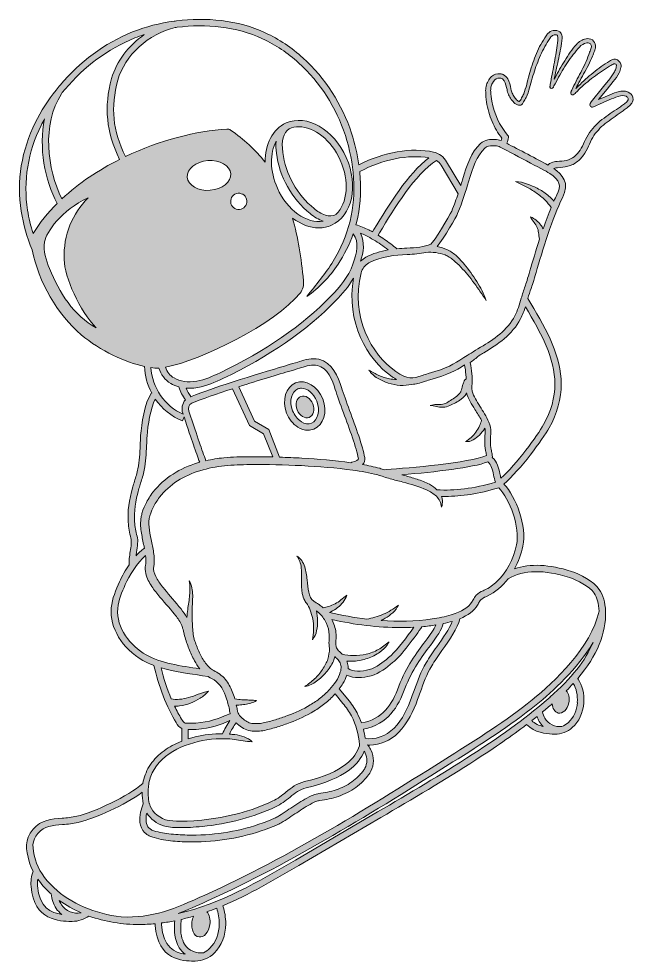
# Model space of a CAD drawing. Extents: x -1 to 558, y 0 to 857.
import ezdxf

# ---------------------------------------------------------------- set-up
doc = ezdxf.new("R2010")
doc.units = 0
doc.header["$MEASUREMENT"] = 0
doc.layers.add('Layer 1', color=7, linetype='Continuous')

# ---------------------------------------------------------------- blocks, each defined once
blk = doc.blocks.new('block 4')
at = {"layer": 'Layer 1'}
h = blk.add_hatch(color=7, dxfattribs=at)
h.dxf.hatch_style = 2
edge = h.paths.add_edge_path()
edge.add_spline(control_points=[(11.57, 646.95), (17.46, 617.52), (34.44, 587.95), (56.25, 569.59), (73.7, 554.89), (96.52, 544.54), (113.77, 540.82), (113.99, 532.35), (116.22, 524.06), (120.27, 516.62), (120.27, 516.62), (120.08, 516.75), (120.08, 516.75), (113.78, 507.42), (110.94, 488.02), (110.26, 478.02), (110.06, 475.02), (109.94, 472.02), (109.81, 469.02), (109.53, 461.96), (109.24, 454.67), (107.81, 447.77), (107.01, 443.95), (105.81, 440.08), (104.64, 436.34), (104.12, 434.68), (103.61, 433.01), (103.12, 431.34), (99.57, 419.21), (98.22, 408.66), (98.97, 399.11), (99.28, 394.23), (100.1, 389.4), (101.43, 384.69), (102.21, 382.08), (101.43, 377.02), (100.78, 372.56), (100.13, 368.1), (99.47, 363.85), (99.88, 360.44), (96.4, 355.52), (93.39, 350.29), (90.88, 344.81), (87.78, 337.73), (84.28, 329.71), (83.54, 321.22), (82, 303.21), (93.24, 284.45), (112.24, 273.45), (115.48, 271.62), (118.87, 270.07), (122.37, 268.82), (126.1, 251.12), (134.13, 230.41), (142.54, 216.89), (143.76, 214.62), (145.56, 212.72), (147.76, 211.39), (147.76, 211.39), (147.76, 200.05), (147.76, 200.05), (146.81, 199.68), (145.85, 199.31), (144.9, 198.9), (139.51, 196.6), (134.44, 193.62), (129.81, 190.03), (125.09, 186.39), (121.07, 181.92), (117.94, 176.84), (115.09, 172.14), (113.16, 166.93), (112.26, 161.51), (98.75, 149.86), (68.47, 135.6), (52.07, 131.72), (47.69, 130.79), (43.24, 130.22), (38.76, 130.01), (29.06, 129.3), (19.91, 128.62), (12.35, 119.91), (4.23, 110.56), (5.94, 101.13), (8.82, 90.65), (9.69, 87.54), (10.86, 84.52), (12.33, 81.65), (10.78, 77.25), (10.19, 72.56), (10.6, 67.91), (13.04, 36.72), (36.78, 36.29), (46.91, 36.11), (46.91, 36.11), (48.08, 36.11), (48.08, 36.11), (53.5, 36.14), (58.77, 37.85), (63.16, 41.02), (77.96, 35.82), (93.54, 33.21), (109.22, 33.32), (113.87, 33.32), (118.59, 33.54), (123.35, 33.97), (123.35, 33.48), (123.35, 32.97), (123.35, 32.5), (125.72, 0.59), (148.75, 0.15), (158.59, -0.04), (158.59, -0.04), (159.72, -0.04), (159.72, -0.04), (166.33, 0.04), (172.65, 2.73), (177.28, 7.45), (183.85, 13.88), (187.61, 23.54), (187.61, 33.95), (187.68, 39.55), (186.76, 45.11), (184.9, 50.39), (209.05, 60.53), (231.82, 73.85), (254.1, 86.9), (254.1, 86.9), (328.73, 130.62), (328.73, 130.62), (357.25, 147.34), (386.73, 164.62), (415.03, 182.92), (432.64, 194.3), (447.82, 204.87), (461.3, 215.13), (468.48, 207.69), (478.95, 206.87), (484.65, 206.43), (484.65, 206.43), (485.25, 206.38), (485.25, 206.38), (485.85, 206.38), (486.46, 206.31), (487.06, 206.31), (492.91, 206.36), (498.55, 208.55), (502.91, 212.45), (509.01, 217.76), (512.81, 225.88), (513.33, 234.73), (513.84, 243.26), (512.09, 250.73), (508.26, 256.48), (508.12, 256.68), (507.96, 256.86), (507.82, 257.06), (525.52, 277.78), (533.82, 297.93), (533.15, 318.13), (532.87, 326.23), (530.96, 332.94), (527.48, 338.07), (522.63, 345.24), (509.48, 352.07), (502.11, 354.44), (482, 360.91), (464.62, 361.68), (450.29, 356.79), (453.8, 363.27), (456.36, 370.21), (457.89, 377.42), (461.72, 395.14), (451.81, 422.32), (440.74, 433.84), (455.6, 446.54), (475.96, 474.54), (481.88, 485.04), (489.25, 498.14), (492.96, 511.54), (492.88, 524.85), (492.79, 549.78), (480.28, 572.8), (465.16, 598.16), (465.16, 598.16), (462.49, 602.65), (462.49, 602.65), (463.38, 605.65), (464.31, 608.73), (465.41, 611.65), (466.3, 614), (467.82, 619.1), (469.91, 626.16), (475.54, 645.16), (484.96, 676.92), (493.91, 694.07), (501.08, 707.75), (493.67, 715.58), (486.2, 720.87), (487.27, 721.26), (488.39, 721.5), (489.52, 721.57), (492.65, 721.74), (495.76, 722.15), (498.83, 722.8), (502.13, 723.63), (505.21, 725.19), (507.83, 727.36), (509.11, 728.42), (510.31, 729.58), (511.4, 730.84), (512.4, 732.13), (513.4, 733.41), (514.27, 734.76), (517.74, 740.26), (519.48, 746.09), (522.58, 750.76), (525.87, 755.47), (529.93, 759.6), (534.58, 762.98), (539.23, 766.57), (544.27, 769.83), (549.2, 773.39), (550.43, 774.28), (551.66, 775.18), (552.87, 776.12), (554.25, 777.11), (555.5, 778.28), (556.57, 779.6), (557.22, 780.4), (557.71, 781.32), (558, 782.31), (558.28, 783.44), (558.23, 784.62), (557.88, 785.72), (557.18, 787.67), (555.74, 789.28), (553.88, 790.19), (552.19, 791.04), (550.3, 791.41), (548.42, 791.27), (546.74, 791.15), (545.08, 790.81), (543.49, 790.27), (540.49, 789.27), (537.77, 788.14), (534.93, 786.98), (532.09, 785.82), (529.51, 784.66), (526.84, 783.42), (526.84, 783.42), (534.53, 792.93), (534.53, 792.93), (534.53, 792.93), (540.22, 799.93), (540.22, 799.93), (542.33, 802.3), (544.13, 804.92), (545.57, 807.74), (546.34, 809.27), (546.87, 810.92), (547.14, 812.61), (547.21, 813.06), (547.25, 813.52), (547.26, 813.98), (547.27, 814.55), (547.21, 815.12), (547.07, 815.67), (546.77, 816.77), (546.18, 817.78), (545.36, 818.57), (544.54, 819.38), (543.49, 819.93), (542.36, 820.14), (541.16, 820.36), (539.91, 820.18), (538.83, 819.61), (537.42, 818.81), (536.16, 818.05), (534.83, 817.23), (529.68, 813.98), (524.77, 810.38), (520.13, 806.45), (515.47, 802.56), (511.03, 798.45), (506.73, 794.17), (506.52, 793.97), (506.32, 793.75), (506.12, 793.54), (506.99, 795.36), (507.9, 797.16), (508.85, 798.95), (511.69, 804.19), (514.85, 809.36), (517.55, 814.8), (518.91, 817.52), (520.19, 820.29), (521.36, 823.1), (521.91, 824.52), (522.48, 825.94), (522.98, 827.38), (523.24, 828.13), (523.48, 828.73), (523.76, 829.61), (524.03, 830.57), (524.12, 831.57), (524.03, 832.56), (523.85, 834.62), (522.8, 836.51), (521.14, 837.74), (519.45, 838.85), (517.37, 839.24), (515.39, 838.82), (512.03, 838.1), (508.99, 836.31), (506.72, 833.72), (502.72, 829.08), (499.14, 824.11), (496, 818.85), (492.81, 813.69), (489.89, 808.41), (487, 803.11), (487, 803.11), (486.48, 802.11), (486.48, 802.11), (486.48, 802.11), (486.78, 803.61), (486.78, 803.61), (488, 809.45), (489.31, 815.35), (490.57, 821.24), (491.2, 824.18), (491.81, 827.14), (492.37, 830.12), (492.93, 833.1), (493.65, 835.97), (493.65, 839.38), (493.65, 840.28), (493.55, 841.17), (493.35, 842.05), (493.1, 843.19), (492.5, 844.21), (491.63, 844.99), (489.92, 846.3), (487.72, 846.76), (485.63, 846.24), (483.73, 845.88), (481.99, 844.96), (480.63, 843.59), (480.63, 843.59), (480.12, 842.99), (480.12, 842.99), (480.12, 842.99), (479.77, 842.5), (479.77, 842.5), (479.77, 842.5), (479.1, 841.5), (479.1, 841.5), (478.66, 840.87), (478.23, 840.23), (477.82, 839.58), (474.5, 834.42), (471.69, 828.95), (469.42, 823.25), (467.18, 817.6), (465.26, 811.82), (463.68, 805.95), (462.06, 800.09), (460.91, 794.2), (458.68, 788.83), (458.15, 787.5), (457.53, 786.19), (456.85, 784.93), (456.5, 784.31), (456.15, 783.69), (455.76, 783.09), (455.58, 782.79), (455.38, 782.5), (455.17, 782.21), (455.05, 782.01), (454.91, 781.82), (454.75, 781.65), (454.75, 781.65), (454.75, 781.65), (454.75, 781.65), (454.75, 781.65), (454.75, 781.65), (454.63, 781.65), (454.63, 781.65), (454.37, 781.74), (454.37, 781.74), (453.87, 781.98), (453.4, 782.29), (452.98, 782.66), (451.97, 783.55), (451.07, 784.56), (450.3, 785.66), (449.5, 786.79), (448.81, 788), (448.24, 789.26), (447.68, 790.51), (447.3, 791.83), (447.11, 793.18), (446.63, 796.36), (445.66, 799.45), (444.21, 802.32), (443.3, 804.03), (441.87, 805.4), (440.12, 806.24), (439.23, 806.57), (438.3, 806.79), (437.35, 806.9), (434.52, 807.19), (431.69, 806.3), (429.53, 804.44), (428.22, 803.26), (427.12, 801.85), (426.3, 800.29), (425.5, 798.79), (424.9, 797.19), (424.52, 795.53), (424.32, 794.68), (424.18, 793.82), (424.12, 792.95), (424.05, 791.95), (424.12, 791.34), (424.12, 790.52), (424.16, 787.41), (424.42, 784.3), (424.9, 781.22), (425.88, 775.11), (427.59, 769.15), (430, 763.45), (432.22, 758.06), (435.18, 753.01), (438.8, 748.45), (438.63, 747.71), (438.39, 746.98), (438.08, 746.28), (436.32, 746.95), (434.45, 747.27), (432.57, 747.22), (432.3, 747.22), (431.98, 747.22), (431.57, 747.22), (428.73, 747.29), (423.49, 747.4), (419.31, 743.44), (410.61, 735.18), (407.43, 724.79), (403.02, 710.44), (402.51, 708.77), (402.02, 707.03), (401.42, 705.26), (401.42, 705.26), (388.52, 726.91), (388.52, 726.91), (386, 731.36), (381.74, 734.57), (376.77, 735.77), (356.36, 740.14), (331.77, 735.92), (308.77, 724.22), (307.33, 733.93), (305.09, 743.5), (302.07, 752.84), (293.56, 779.15), (278.33, 802.78), (257.89, 821.4), (247.67, 830.69), (236.11, 838.39), (223.59, 844.22), (211.02, 850), (197.6, 853.75), (183.85, 855.31), (170.19, 856.91), (156.39, 856.82), (142.76, 855.03), (142.09, 854.95), (141.43, 854.85), (140.76, 854.76), (140.76, 854.76), (140.76, 854.76), (140.76, 854.76), (140.76, 854.76), (140.64, 854.76), (140.64, 854.76), (127.7, 853.08), (115.02, 849.8), (102.89, 844.98), (77.3, 834.79), (54.75, 817.69), (37.12, 796.73), (35.84, 795.21), (34.58, 793.65), (33.34, 792.09), (33.34, 792.09), (33.34, 792.09), (33.34, 792.09), (33.34, 792.09), (33.34, 792.09), (33.34, 792.09), (26, 782.91), (19.65, 772.97), (14.41, 762.45), (8.25, 750.11), (3.97, 736.92), (1.7, 723.31), (-0.51, 709.66), (-0.56, 695.75), (1.54, 682.08), (3.45, 670.01), (6.82, 658.21), (11.57, 646.95)], knot_values=[0, 0, 0, 0, 1, 1, 1, 2, 2, 2, 3, 3, 3, 4, 4, 4, 5, 5, 5, 6, 6, 6, 7, 7, 7, 8, 8, 8, 9, 9, 9, 10, 10, 10, 11, 11, 11, 12, 12, 12, 13, 13, 13, 14, 14, 14, 15, 15, 15, 16, 16, 16, 17, 17, 17, 18, 18, 18, 19, 19, 19, 20, 20, 20, 21, 21, 21, 22, 22, 22, 23, 23, 23, 24, 24, 24, 25, 25, 25, 26, 26, 26, 27, 27, 27, 28, 28, 28, 29, 29, 29, 30, 30, 30, 31, 31, 31, 32, 32, 32, 33, 33, 33, 34, 34, 34, 35, 35, 35, 36, 36, 36, 37, 37, 37, 38, 38, 38, 39, 39, 39, 40, 40, 40, 41, 41, 41, 42, 42, 42, 43, 43, 43, 44, 44, 44, 45, 45, 45, 46, 46, 46, 47, 47, 47, 48, 48, 48, 49, 49, 49, 50, 50, 50, 51, 51, 51, 52, 52, 52, 53, 53, 53, 54, 54, 54, 55, 55, 55, 56, 56, 56, 57, 57, 57, 58, 58, 58, 59, 59, 59, 60, 60, 60, 61, 61, 61, 62, 62, 62, 63, 63, 63, 64, 64, 64, 65, 65, 65, 66, 66, 66, 67, 67, 67, 68, 68, 68, 69, 69, 69, 70, 70, 70, 71, 71, 71, 72, 72, 72, 73, 73, 73, 74, 74, 74, 75, 75, 75, 76, 76, 76, 77, 77, 77, 78, 78, 78, 79, 79, 79, 80, 80, 80, 81, 81, 81, 82, 82, 82, 83, 83, 83, 84, 84, 84, 85, 85, 85, 86, 86, 86, 87, 87, 87, 88, 88, 88, 89, 89, 89, 90, 90, 90, 91, 91, 91, 92, 92, 92, 93, 93, 93, 94, 94, 94, 95, 95, 95, 96, 96, 96, 97, 97, 97, 98, 98, 98, 99, 99, 99, 100, 100, 100, 101, 101, 101, 102, 102, 102, 103, 103, 103, 104, 104, 104, 105, 105, 105, 106, 106, 106, 107, 107, 107, 108, 108, 108, 109, 109, 109, 110, 110, 110, 111, 111, 111, 112, 112, 112, 113, 113, 113, 114, 114, 114, 115, 115, 115, 116, 116, 116, 117, 117, 117, 118, 118, 118, 119, 119, 119, 120, 120, 120, 121, 121, 121, 122, 122, 122, 123, 123, 123, 124, 124, 124, 125, 125, 125, 126, 126, 126, 127, 127, 127, 128, 128, 128, 129, 129, 129, 130, 130, 130, 131, 131, 131, 132, 132, 132, 133, 133, 133, 134, 134, 134, 135, 135, 135, 136, 136, 136, 137, 137, 137, 138, 138, 138, 139, 139, 139, 140, 140, 140, 141, 141, 141, 142, 142, 142, 143, 143, 143, 144, 144, 144, 145, 145, 145, 146, 146, 146, 147, 147, 147, 148, 148, 148, 149, 149, 149, 150, 150, 150, 151, 151, 151, 152, 152, 152, 153, 153, 153, 154, 154, 154, 155, 155, 155, 156, 156, 156, 157, 157, 157, 158, 158, 158, 159, 159, 159, 160, 160, 160, 161, 161, 161, 162, 162, 162, 163, 163, 163, 164, 164, 164, 165, 165, 165, 166, 166, 166, 167, 167, 167, 168, 168, 168, 169, 169, 169, 170, 170, 170, 171, 171, 171, 171], degree=3, periodic=1)
edge = h.paths.add_edge_path()
edge.add_spline(control_points=[(27.38, 629.76), (24.25, 637.48), (21.49, 645.81), (22.9, 654.02), (24.51, 663.42), (37.9, 682.48), (62.38, 694.2), (48.26, 679.2), (39.9, 661.26), (40.61, 638.06), (41.11, 621.91), (54.51, 591.36), (69.92, 575.96), (49.25, 586.81), (36.16, 608.12), (27.38, 629.76)], knot_values=[0, 0, 0, 0, 1, 1, 1, 2, 2, 2, 3, 3, 3, 4, 4, 4, 5, 5, 5, 5], degree=3, periodic=1)
edge = h.paths.add_edge_path()
edge.add_spline(control_points=[(119.65, 539.76), (122.05, 539.42), (124.46, 539.26), (126.88, 539.28), (128.53, 533.41), (132.36, 528.4), (137.6, 525.28), (139.91, 523.9), (142.4, 522.85), (145, 522.16), (146.25, 517.89), (148.28, 513.9), (151, 510.38), (148.01, 507.09), (147.08, 502.42), (148.59, 498.24), (148.59, 498.24), (148.88, 497.34), (148.88, 497.34), (132.34, 504.45), (120.46, 521.77), (119.65, 539.78), (119.65, 539.78), (119.65, 539.76), (119.65, 539.76)], knot_values=[0, 0, 0, 0, 1, 1, 1, 2, 2, 2, 3, 3, 3, 4, 4, 4, 5, 5, 5, 6, 6, 6, 7, 7, 7, 8, 8, 8, 8], degree=3, periodic=1)
edge = h.paths.add_edge_path()
edge.add_spline(control_points=[(310.11, 662.06), (311.81, 661.37), (313.49, 660.6), (315.11, 659.79), (319.84, 657.39), (324.4, 654.67), (328.76, 651.64), (331.02, 650.09), (333.23, 648.47), (335.41, 646.81), (328.32, 645.67), (321.47, 643.4), (315.1, 640.09), (315.1, 640.09), (315.1, 640.09), (315.1, 640.09), (313.36, 639.16), (311.77, 637.98), (310.38, 636.58), (312.75, 644.19), (314.65, 653.8), (310.11, 662.08), (310.11, 662.08), (310.11, 662.06), (310.11, 662.06)], knot_values=[0, 0, 0, 0, 1, 1, 1, 2, 2, 2, 3, 3, 3, 4, 4, 4, 5, 5, 5, 6, 6, 6, 7, 7, 7, 8, 8, 8, 8], degree=3, periodic=1)
edge = h.paths.add_edge_path()
edge.add_spline(control_points=[(338.93, 531.45), (340.4, 530.45), (341.76, 529.58), (343.07, 528.81), (340.87, 528.93), (338.68, 529.2), (336.52, 529.6), (333.22, 530.22), (330, 531.22), (326.94, 532.6), (323.81, 534.04), (320.78, 535.68), (317.86, 537.52), (319.87, 534.52), (322.52, 532), (325.63, 530.16), (328.73, 528.26), (332.04, 526.74), (335.49, 525.61), (338.99, 524.49), (342.62, 523.82), (346.29, 523.61), (349.88, 523.37), (353.5, 523.68), (357, 524.51), (360.66, 524.62), (364.14, 525.7), (368.32, 527.03), (369.85, 527.52), (371.5, 528.03), (373.32, 528.58), (390.62, 533.58), (396.32, 536.74), (404.84, 542.19), (405.44, 539.35), (405.86, 536.47), (406.12, 533.58), (406.22, 532.22), (406.3, 530.86), (406.34, 529.5), (405.93, 529.22), (405.56, 528.88), (405.24, 528.5), (404.78, 527.93), (404.41, 527.31), (404.12, 526.64), (403.69, 525.62), (403.34, 524.56), (403.07, 523.48), (402.57, 521.54), (402.18, 519.68), (401.65, 518.25), (401.53, 517.95), (401.4, 517.66), (401.25, 517.37), (401.18, 517.26), (401.11, 517.15), (401.03, 517.05), (401.03, 517.05), (400.63, 516.56), (400.63, 516.56), (400.07, 515.91), (399.47, 515.29), (398.83, 514.71), (397.47, 513.51), (396.04, 512.41), (394.53, 511.41), (393.01, 510.41), (391.34, 509.31), (389.77, 508.34), (388.33, 507.38), (386.7, 506.74), (385, 506.45), (381.58, 505.87), (377.43, 506.6), (373.63, 505.35), (377.5, 504.92), (381, 503.5), (385.26, 503.63), (387.39, 503.73), (389.48, 504.27), (391.4, 505.22), (393.21, 506.06), (394.91, 506.87), (396.69, 507.79), (398.51, 508.72), (400.24, 509.8), (401.87, 511.03), (402.72, 511.67), (403.53, 512.36), (404.29, 513.1), (404.29, 513.1), (404.86, 513.68), (404.86, 513.68), (405.1, 513.93), (405.33, 514.2), (405.53, 514.49), (405.9, 515.01), (406.21, 515.57), (406.48, 516.15), (406.57, 516.34), (406.63, 516.52), (406.71, 516.71), (407.5, 513.96), (408.62, 511.31), (410.03, 508.82), (411.37, 506.32), (412.84, 503.98), (414.29, 501.66), (416.36, 498.33), (418.47, 495.07), (420.29, 491.77), (419.79, 490.02), (419.18, 488.31), (418.45, 486.64), (417.57, 484.7), (416.52, 482.84), (415.3, 481.1), (414.09, 479.34), (412.66, 477.74), (411.06, 476.32), (409.36, 474.87), (407.55, 473.56), (405.64, 472.4), (408.09, 472.2), (410.54, 472.77), (412.64, 474.03), (414.77, 475.23), (416.73, 476.71), (418.45, 478.45), (420.18, 480.19), (421.7, 482.11), (423, 484.19), (423.11, 484.37), (423.19, 484.57), (423.3, 484.75), (423.64, 483.61), (423.78, 482.41), (423.72, 481.22), (423.72, 481.01), (423.72, 480.66), (423.63, 480.29), (423.63, 480.29), (423.52, 479.24), (423.52, 479.24), (423.46, 478.54), (423.38, 477.83), (423.35, 477.13), (423.25, 475.71), (423.21, 474.29), (423.22, 472.86), (423.23, 469.99), (423.49, 467.12), (424.01, 464.29), (424.26, 462.89), (424.6, 461.48), (424.88, 460.23), (424.88, 460.11), (424.93, 459.99), (424.95, 459.88), (408.84, 452.94), (354.35, 448.6), (333.76, 446.97), (333.76, 446.97), (332.07, 446.83), (332.07, 446.83), (330.65, 447.28), (329.07, 447.71), (327.68, 448.16), (322.47, 449.59), (317.25, 450.7), (312.02, 451.62), (313.84, 453.14), (314.66, 455.54), (314.14, 457.85), (312.2, 468.48), (305.91, 485.6), (300.36, 500.71), (297.43, 508.71), (294.66, 516.22), (292.99, 521.61), (289.99, 531.34), (284.52, 544.61), (272.39, 547.36), (266.15, 548.78), (259.85, 546.84), (254.79, 545.28), (252.93, 544.71), (249.7, 543.75), (245.49, 542.49), (223.55, 535.98), (178.25, 522.49), (155.49, 513.12), (155.49, 513.12), (156.02, 513.55), (156.02, 513.55), (154.2, 515.82), (152.73, 518.34), (151.65, 521.04), (152.65, 520.97), (153.65, 520.92), (154.65, 520.92), (157.22, 520.93), (159.79, 521.16), (162.32, 521.61), (170.5, 523.06), (178.08, 526.45), (185.13, 529.8), (226.62, 549.48), (261.13, 573.31), (287.68, 600.63), (293.37, 606.49), (299.4, 613.28), (303.98, 621.1), (296.65, 581.31), (316.41, 547.1), (338.93, 531.45)], knot_values=[0, 0, 0, 0, 1, 1, 1, 2, 2, 2, 3, 3, 3, 4, 4, 4, 5, 5, 5, 6, 6, 6, 7, 7, 7, 8, 8, 8, 9, 9, 9, 10, 10, 10, 11, 11, 11, 12, 12, 12, 13, 13, 13, 14, 14, 14, 15, 15, 15, 16, 16, 16, 17, 17, 17, 18, 18, 18, 19, 19, 19, 20, 20, 20, 21, 21, 21, 22, 22, 22, 23, 23, 23, 24, 24, 24, 25, 25, 25, 26, 26, 26, 27, 27, 27, 28, 28, 28, 29, 29, 29, 30, 30, 30, 31, 31, 31, 32, 32, 32, 33, 33, 33, 34, 34, 34, 35, 35, 35, 36, 36, 36, 37, 37, 37, 38, 38, 38, 39, 39, 39, 40, 40, 40, 41, 41, 41, 42, 42, 42, 43, 43, 43, 44, 44, 44, 45, 45, 45, 46, 46, 46, 47, 47, 47, 48, 48, 48, 49, 49, 49, 50, 50, 50, 51, 51, 51, 52, 52, 52, 53, 53, 53, 54, 54, 54, 55, 55, 55, 56, 56, 56, 57, 57, 57, 58, 58, 58, 59, 59, 59, 60, 60, 60, 61, 61, 61, 62, 62, 62, 63, 63, 63, 64, 64, 64, 65, 65, 65, 66, 66, 66, 67, 67, 67, 68, 68, 68, 69, 69, 69, 70, 70, 70, 71, 71, 71, 72, 72, 72, 72], degree=3, periodic=1)
edge = h.paths.add_edge_path()
edge.add_spline(control_points=[(373, 433.64), (369.38, 435.54), (365.59, 437.09), (361.68, 438.28), (357.86, 439.53), (354.03, 440.59), (350.23, 441.61), (350.23, 441.61), (347.78, 442.27), (347.78, 442.27), (378.89, 444.94), (411.97, 448.61), (426, 454), (429.42, 451.07), (430.27, 447.1), (431.31, 442.2), (431.75, 439.94), (432.3, 437.7), (432.97, 435.49), (412.59, 429.76), (396.06, 427.64), (379.79, 428.64), (377.77, 430.62), (375.49, 432.3), (373, 433.64)], knot_values=[0, 0, 0, 0, 1, 1, 1, 2, 2, 2, 3, 3, 3, 4, 4, 4, 5, 5, 5, 6, 6, 6, 7, 7, 7, 8, 8, 8, 8], degree=3, periodic=1)
edge = h.paths.add_edge_path()
edge.add_spline(control_points=[(156.7, 507.33), (166.05, 511.25), (179.7, 515.96), (193.95, 520.58), (193.95, 520.58), (209.25, 486.97), (209.25, 486.97), (209.25, 486.97), (222.08, 479.38), (222.08, 479.38), (222.08, 479.38), (230.36, 458.48), (230.36, 458.48), (223.48, 458.65), (216.6, 458.75), (209.71, 458.73), (201.82, 458.67), (193.86, 458.52), (185.84, 457.73), (180.4, 457.16), (175, 456.26), (169.67, 455.04), (165.77, 465.25), (162.33, 475.3), (154.18, 500.09), (153.16, 503.19), (154.24, 506.31), (156.7, 507.33)], knot_values=[0, 0, 0, 0, 1, 1, 1, 2, 2, 2, 3, 3, 3, 4, 4, 4, 5, 5, 5, 6, 6, 6, 7, 7, 7, 8, 8, 8, 9, 9, 9, 9], degree=3, periodic=1)
edge = h.paths.add_edge_path()
edge.add_spline(control_points=[(226.78, 483.4), (226.78, 483.4), (213.78, 491.07), (213.78, 491.07), (213.78, 491.07), (199.53, 522.39), (199.53, 522.39), (217.37, 528.07), (235.53, 533.46), (247.08, 536.9), (251.33, 538.16), (254.57, 539.13), (256.44, 539.7), (261.07, 541.13), (266.31, 542.7), (271.02, 541.7), (280.21, 539.61), (284.73, 528.27), (287.32, 519.92), (289.05, 514.39), (291.84, 506.79), (294.79, 498.74), (300.26, 483.86), (306.46, 466.98), (308.31, 456.84), (308.52, 455.71), (306.43, 454.84), (302.5, 453.63), (302.5, 453.63), (301.39, 453.27), (301.39, 453.27), (286.61, 455.27), (271.79, 456.55), (256.97, 457.41), (250.22, 457.8), (243.46, 458.09), (236.7, 458.32), (236.7, 458.32), (226.78, 483.4), (226.78, 483.4)], knot_values=[0, 0, 0, 0, 1, 1, 1, 2, 2, 2, 3, 3, 3, 4, 4, 4, 5, 5, 5, 6, 6, 6, 7, 7, 7, 8, 8, 8, 9, 9, 9, 10, 10, 10, 11, 11, 11, 12, 12, 12, 13, 13, 13, 13], degree=3, periodic=1)
edge = h.paths.add_edge_path()
edge.add_spline(control_points=[(107, 386.39), (105.79, 390.7), (105.04, 395.13), (104.77, 399.6), (104.07, 408.43), (105.35, 418.29), (108.7, 429.73), (109.18, 431.36), (109.68, 432.99), (110.19, 434.62), (111.39, 438.49), (112.64, 442.49), (113.5, 446.62), (115.06, 454), (115.36, 461.54), (115.66, 468.84), (115.77, 471.79), (115.89, 474.73), (116.09, 477.67), (116.72, 486.94), (119.21, 502.67), (123.58, 511.19), (129.64, 502.23), (138.26, 495.29), (148.31, 491.28), (148.31, 491.28), (149.71, 494.94), (149.71, 494.94), (156.95, 472.94), (160.3, 463.22), (163.96, 453.6), (163.33, 453.42), (162.7, 453.28), (162.08, 453.09), (154.22, 450.74), (146.72, 447.34), (139.78, 442.98), (132.78, 438.54), (126.59, 432.92), (121.48, 426.39), (118.91, 423.09), (116.69, 419.54), (114.84, 415.79), (114.84, 415.79), (113.53, 412.93), (113.53, 412.93), (113.53, 412.93), (112.37, 410), (112.37, 410), (112.37, 410), (111.37, 407), (111.37, 407), (111.11, 405.89), (110.82, 404.78), (110.62, 403.67), (110.02, 399.4), (110.06, 395.07), (110.74, 390.82), (111.3, 386.72), (112.16, 382.82), (112.95, 379), (113.19, 377.84), (113.41, 376.7), (113.63, 375.57), (110.84, 373.49), (108.29, 371.11), (106.03, 368.47), (106.17, 369.55), (106.34, 370.67), (106.51, 371.77), (107.38, 377.28), (108.17, 382.53), (107, 386.39)], knot_values=[0, 0, 0, 0, 1, 1, 1, 2, 2, 2, 3, 3, 3, 4, 4, 4, 5, 5, 5, 6, 6, 6, 7, 7, 7, 8, 8, 8, 9, 9, 9, 10, 10, 10, 11, 11, 11, 12, 12, 12, 13, 13, 13, 14, 14, 14, 15, 15, 15, 16, 16, 16, 17, 17, 17, 18, 18, 18, 19, 19, 19, 20, 20, 20, 21, 21, 21, 22, 22, 22, 23, 23, 23, 24, 24, 24, 24], degree=3, periodic=1)
edge = h.paths.add_edge_path()
edge.add_spline(control_points=[(89.38, 320.74), (90.04, 328.27), (93.2, 335.51), (96.25, 342.5), (99.59, 350.15), (107.36, 362.34), (114.7, 368.86), (114.7, 368.5), (114.79, 368.13), (114.82, 367.77), (114.99, 366), (115.03, 364.22), (114.94, 362.45), (114.94, 361.57), (114.74, 360.77), (114.66, 359.93), (114.66, 359.93), (114.46, 358.23), (114.46, 358.23), (114.38, 357.59), (114.35, 356.94), (114.38, 356.3), (114.56, 351.18), (116.59, 347.06), (118.69, 343.42), (120.82, 339.91), (123.21, 336.57), (125.84, 333.42), (130.91, 327.19), (136.3, 321.42), (141.06, 315.5), (143.4, 312.71), (145.43, 309.67), (147.11, 306.44), (147.46, 305.71), (147.77, 304.95), (148.03, 304.18), (148.31, 303.32), (148.56, 302.43), (148.81, 301.52), (148.81, 301.52), (150.26, 295.87), (150.26, 295.87), (150.76, 293.87), (151.32, 291.87), (152.03, 289.87), (152.74, 287.87), (153.39, 286.11), (154.13, 284.24), (155.6, 280.43), (157.31, 276.72), (159.24, 273.13), (160.62, 270.58), (162.21, 268.15), (163.99, 265.86), (147.43, 268.18), (127.83, 271.24), (115.17, 278.55), (101.21, 286.62), (87.82, 302.79), (89.38, 320.74)], knot_values=[0, 0, 0, 0, 1, 1, 1, 2, 2, 2, 3, 3, 3, 4, 4, 4, 5, 5, 5, 6, 6, 6, 7, 7, 7, 8, 8, 8, 9, 9, 9, 10, 10, 10, 11, 11, 11, 12, 12, 12, 13, 13, 13, 14, 14, 14, 15, 15, 15, 16, 16, 16, 17, 17, 17, 18, 18, 18, 19, 19, 19, 20, 20, 20, 20], degree=3, periodic=1)
edge = h.paths.add_edge_path()
edge.add_spline(control_points=[(147.51, 220.02), (145.14, 223.87), (143, 227.85), (141.08, 231.94), (142.6, 231.83), (144.13, 231.86), (145.65, 232.03), (149.04, 232.44), (152.37, 233.31), (155.53, 234.6), (158.61, 235.81), (161.57, 237.29), (164.39, 239.01), (167.23, 240.73), (169.75, 242.93), (171.82, 245.52), (168.68, 244.78), (165.6, 243.82), (162.59, 242.66), (159.67, 241.55), (156.75, 240.51), (153.82, 239.66), (148.41, 238.16), (142.82, 237.33), (138.11, 238.56), (134.26, 247.66), (131.16, 257.06), (128.84, 266.67), (140.96, 263.11), (154.65, 261.2), (166.43, 259.57), (166.43, 259.57), (171.52, 258.85), (171.52, 258.85), (171.69, 258.75), (171.84, 258.61), (172.02, 258.51), (172.02, 258.51), (173.57, 257.66), (173.57, 257.66), (173.57, 257.66), (174.78, 257.05), (174.78, 257.05), (175.55, 256.66), (176.3, 256.22), (177.02, 255.75), (182.75, 252.18), (186.14, 245.6), (188.42, 238.5), (189.57, 234.89), (190.5, 231.22), (191.2, 227.5), (191.2, 227.5), (191.51, 226.01), (191.51, 226.01), (191.58, 225.68), (191.69, 225.36), (191.79, 225.01), (189.95, 224.33), (188.14, 223.63), (186.4, 222.94), (177.69, 219.49), (169.4, 216.22), (155.48, 216.45), (154.77, 216.45), (154.05, 216.45), (153.33, 216.35), (152.45, 216.2), (151.54, 216.23), (150.67, 216.45), (149.45, 217.02), (148.44, 218.53), (147.51, 220.02), (147.51, 220.02), (147.51, 220.02), (147.51, 220.02)], knot_values=[0, 0, 0, 0, 1, 1, 1, 2, 2, 2, 3, 3, 3, 4, 4, 4, 5, 5, 5, 6, 6, 6, 7, 7, 7, 8, 8, 8, 9, 9, 9, 10, 10, 10, 11, 11, 11, 12, 12, 12, 13, 13, 13, 14, 14, 14, 15, 15, 15, 16, 16, 16, 17, 17, 17, 18, 18, 18, 19, 19, 19, 20, 20, 20, 21, 21, 21, 22, 22, 22, 23, 23, 23, 24, 24, 24, 25, 25, 25, 25], degree=3, periodic=1)
edge = h.paths.add_edge_path()
edge.add_spline(control_points=[(184.76, 206.69), (182.68, 206.69), (180.61, 206.69), (178.54, 206.58), (170.08, 206.15), (161.71, 204.66), (153.62, 202.15), (153.62, 202.15), (153.62, 210.56), (153.62, 210.56), (153.62, 210.56), (153.79, 210.56), (153.79, 210.56), (154.32, 210.62), (154.86, 210.65), (155.39, 210.64), (170.54, 210.43), (179.69, 214.04), (188.56, 217.55), (188.56, 217.55), (191.46, 218.69), (191.46, 218.69), (188.73, 214.99), (186.48, 210.96), (184.76, 206.69), (184.76, 206.69), (184.76, 206.69), (184.76, 206.69)], knot_values=[0, 0, 0, 0, 1, 1, 1, 2, 2, 2, 3, 3, 3, 4, 4, 4, 5, 5, 5, 6, 6, 6, 7, 7, 7, 8, 8, 8, 9, 9, 9, 9], degree=3, periodic=1)
edge = h.paths.add_edge_path()
edge.add_spline(control_points=[(117.26, 158.12), (117.26, 158.12), (117.42, 158.27), (117.42, 158.27), (117.42, 158.27), (117.28, 158.42), (117.28, 158.42), (117.28, 158.72), (117.28, 159.02), (117.35, 159.31), (117.45, 160.14), (117.63, 160.96), (117.78, 161.78), (118.59, 166.16), (120.15, 170.36), (122.41, 174.19), (127.81, 183.36), (136.93, 190.06), (146.86, 194.49), (156.98, 198.88), (167.79, 201.45), (178.8, 202.08), (181.71, 202.26), (184.63, 202.31), (187.54, 202.22), (190.13, 202.14), (192.72, 201.96), (195.28, 201.64), (200.75, 200.86), (205.91, 199.9), (211.82, 199.37), (207.48, 203.61), (201.53, 205.25), (195.82, 205.94), (195.29, 206.01), (194.76, 206.05), (194.23, 206.11), (193.15, 206.24), (192.07, 206.35), (190.99, 206.44), (192.63, 210.05), (194.7, 213.45), (197.16, 216.56), (197.48, 216.25), (197.8, 215.95), (198.16, 215.66), (199.82, 214.21), (201.62, 212.92), (203.53, 211.83), (203.53, 211.83), (203.85, 211.67), (203.85, 211.67), (205.81, 210.61), (207.91, 209.87), (210.1, 209.47), (214.42, 208.77), (218.83, 208.91), (223.1, 209.87), (227.06, 210.72), (230.97, 211.77), (234.82, 213.02), (238.61, 214.24), (242.4, 215.48), (246.14, 216.92), (253.7, 219.7), (260.99, 223.17), (267.91, 227.29), (271.38, 229.39), (274.72, 231.7), (277.91, 234.22), (281.11, 236.79), (284.11, 239.6), (286.86, 242.65), (286.95, 242.74), (287.03, 242.86), (287.13, 242.96), (287.13, 242.96), (294.29, 234.33), (294.29, 234.33), (297.24, 230.83), (299.79, 227.02), (301.91, 222.96), (306.17, 214.84), (308.66, 205.91), (309.2, 196.76), (309.2, 196.76), (309.26, 195.76), (309.26, 195.76), (305.59, 184.91), (295.98, 171.86), (259.45, 163.27), (252.22, 161.57), (247.25, 157.56), (242.45, 153.69), (238.81, 150.53), (234.8, 147.82), (230.51, 145.63), (211.36, 136.52), (188.4, 130.36), (165.87, 128.29), (145.01, 126.37), (136.44, 127.42), (132.87, 128.63), (125.3, 131.24), (119.57, 137.04), (118.28, 143.41), (118.28, 143.41), (118.14, 143.41), (118.14, 143.41), (118.14, 143.41), (118.14, 143.41), (118.14, 143.41), (117.12, 148.24), (116.83, 153.2), (117.26, 158.12), (117.26, 158.12), (117.26, 158.12), (117.26, 158.12)], knot_values=[0, 0, 0, 0, 1, 1, 1, 2, 2, 2, 3, 3, 3, 4, 4, 4, 5, 5, 5, 6, 6, 6, 7, 7, 7, 8, 8, 8, 9, 9, 9, 10, 10, 10, 11, 11, 11, 12, 12, 12, 13, 13, 13, 14, 14, 14, 15, 15, 15, 16, 16, 16, 17, 17, 17, 18, 18, 18, 19, 19, 19, 20, 20, 20, 21, 21, 21, 22, 22, 22, 23, 23, 23, 24, 24, 24, 25, 25, 25, 26, 26, 26, 27, 27, 27, 28, 28, 28, 29, 29, 29, 30, 30, 30, 31, 31, 31, 32, 32, 32, 33, 33, 33, 34, 34, 34, 35, 35, 35, 36, 36, 36, 37, 37, 37, 38, 38, 38, 39, 39, 39, 39], degree=3, periodic=1)
edge = h.paths.add_edge_path()
edge.add_spline(control_points=[(326.4, 283.34), (322.95, 281.42), (319.25, 280), (315.4, 279.11), (311.59, 278.21), (307.68, 277.78), (303.76, 277.83), (300.31, 277.88), (296.88, 278.35), (293.54, 279.21), (292.38, 280.36), (291.27, 281.34), (290.37, 282.3), (289.32, 283.3), (288.56, 284.56), (288.17, 285.95), (287.4, 288.62), (288.37, 292.66), (288.04, 297.11), (287.76, 301.41), (286.68, 305.63), (284.87, 309.54), (284.7, 309.92), (284.49, 310.27), (284.31, 310.64), (304.87, 305.88), (325.9, 303.4), (347, 303.26), (351, 303.26), (354.93, 303.38), (358.77, 303.58), (357.97, 302.44), (357.12, 301.24), (356.2, 299.98), (349.87, 291.25), (341.2, 280.3), (335.85, 275.98), (330.5, 271.66), (324.85, 266.98), (318.25, 265.1), (311.31, 263.1), (302.6, 263.04), (298.91, 266.18), (298.91, 266.38), (298.91, 266.58), (298.91, 266.78), (298.94, 268.51), (298.7, 270.24), (298.21, 271.9), (298.13, 272.18), (298.01, 272.46), (297.91, 272.74), (299.91, 272.6), (301.91, 272.6), (303.91, 272.74), (306.2, 272.89), (308.47, 273.2), (310.72, 273.65), (312.7, 274.05), (314.65, 274.58), (316.56, 275.25), (320.61, 276.64), (324.44, 278.59), (327.95, 281.05), (330.43, 282.79), (332.61, 284.93), (334.39, 287.38), (335.1, 288.36), (335.73, 289.4), (336.25, 290.49), (333.26, 287.72), (329.96, 285.32), (326.4, 283.34)], knot_values=[0, 0, 0, 0, 1, 1, 1, 2, 2, 2, 3, 3, 3, 4, 4, 4, 5, 5, 5, 6, 6, 6, 7, 7, 7, 8, 8, 8, 9, 9, 9, 10, 10, 10, 11, 11, 11, 12, 12, 12, 13, 13, 13, 14, 14, 14, 15, 15, 15, 16, 16, 16, 17, 17, 17, 18, 18, 18, 19, 19, 19, 20, 20, 20, 21, 21, 21, 22, 22, 22, 23, 23, 23, 24, 24, 24, 24], degree=3, periodic=1)
edge = h.paths.add_edge_path()
edge.add_spline(control_points=[(294.31, 252.54), (295.73, 254.88), (296.87, 257.37), (297.72, 259.97), (301.04, 258.47), (304.65, 257.75), (308.29, 257.85), (312.19, 257.86), (316.08, 258.4), (319.84, 259.45), (327.55, 261.7), (333.89, 266.86), (339.49, 271.45), (347.41, 277.89), (360.55, 295.62), (366.16, 304.12), (370.56, 304.52), (374.81, 305.07), (378.92, 305.76), (377.31, 301.76), (373.56, 296.76), (369.1, 290.76), (361.37, 280.41), (351.76, 267.53), (345.2, 250.04), (338.64, 232.55), (330.32, 220.22), (311.08, 216.55), (309.96, 219.69), (308.63, 222.74), (307.08, 225.69), (304.77, 230.11), (301.98, 234.27), (298.77, 238.08), (298.77, 238.08), (290.9, 247.56), (290.9, 247.56), (292.1, 249.19), (293.23, 250.79), (294.31, 252.54)], knot_values=[0, 0, 0, 0, 1, 1, 1, 2, 2, 2, 3, 3, 3, 4, 4, 4, 5, 5, 5, 6, 6, 6, 7, 7, 7, 8, 8, 8, 9, 9, 9, 10, 10, 10, 11, 11, 11, 12, 12, 12, 13, 13, 13, 13], degree=3, periodic=1)
edge = h.paths.add_edge_path()
edge.add_spline(control_points=[(115.76, 134.54), (119.43, 129.14), (124.79, 125.12), (131, 123.09), (134.34, 121.94), (139.41, 121.37), (146.32, 121.37), (151.83, 121.37), (158.5, 121.74), (166.4, 122.46), (189.59, 124.59), (213.25, 130.94), (233.02, 140.34), (237.73, 142.72), (242.13, 145.68), (246.12, 149.13), (250.81, 152.91), (254.87, 156.18), (260.8, 157.57), (296.91, 166.06), (308.8, 179.19), (313.66, 190.82), (314.02, 190.27), (314.33, 189.7), (314.59, 189.1), (315.57, 186.95), (316.06, 184.6), (316.01, 182.24), (315.97, 179.88), (315.38, 177.55), (314.3, 175.45), (314.05, 174.93), (313.71, 174.45), (313.42, 173.95), (313.13, 173.45), (312.76, 173.04), (312.34, 172.54), (311.45, 171.54), (310.56, 170.48), (309.64, 169.54), (306.09, 165.61), (301.92, 162.28), (297.3, 159.69), (292.56, 157.2), (287.52, 155.33), (282.3, 154.15), (279.63, 153.53), (276.97, 153.01), (274.3, 152.58), (274.3, 152.58), (272.3, 152.28), (272.3, 152.28), (272.3, 152.28), (271.3, 152.12), (271.3, 152.12), (271.3, 152.12), (269.99, 151.88), (269.99, 151.88), (268.42, 151.49), (266.89, 150.95), (265.43, 150.26), (260.23, 147.71), (255.22, 144.8), (250.43, 141.54), (245.71, 138.45), (241.08, 135.24), (236.43, 132.37), (235.27, 131.66), (234.1, 130.97), (232.97, 130.37), (232.38, 130.07), (231.89, 129.82), (231.29, 129.57), (231.29, 129.57), (229.37, 128.78), (229.37, 128.78), (226.83, 127.71), (224.26, 126.72), (221.66, 125.78), (200.82, 118.25), (178.82, 114.46), (156.66, 114.58), (151.14, 114.58), (145.61, 114.87), (140.11, 115.32), (137.35, 115.62), (134.59, 115.78), (131.97, 116.24), (129.31, 116.66), (126.68, 117.23), (124.09, 117.95), (122.88, 118.29), (121.69, 118.71), (120.54, 119.2), (119.57, 119.64), (118.68, 120.24), (117.92, 120.99), (116.4, 122.57), (115.46, 124.62), (115.26, 126.8), (115, 129.4), (115.16, 132.03), (115.76, 134.58), (115.76, 134.58), (115.76, 134.54), (115.76, 134.54)], knot_values=[0, 0, 0, 0, 1, 1, 1, 2, 2, 2, 3, 3, 3, 4, 4, 4, 5, 5, 5, 6, 6, 6, 7, 7, 7, 8, 8, 8, 9, 9, 9, 10, 10, 10, 11, 11, 11, 12, 12, 12, 13, 13, 13, 14, 14, 14, 15, 15, 15, 16, 16, 16, 17, 17, 17, 18, 18, 18, 19, 19, 19, 20, 20, 20, 21, 21, 21, 22, 22, 22, 23, 23, 23, 24, 24, 24, 25, 25, 25, 26, 26, 26, 27, 27, 27, 28, 28, 28, 29, 29, 29, 30, 30, 30, 31, 31, 31, 32, 32, 32, 33, 33, 33, 34, 34, 34, 35, 35, 35, 35], degree=3, periodic=1)
edge = h.paths.add_edge_path()
edge.add_spline(control_points=[(312.82, 210.9), (335.55, 215.51), (344.48, 231.39), (350.68, 247.9), (356.95, 264.6), (366.29, 277.11), (373.79, 287.17), (379.79, 295.17), (384.33, 301.3), (385.38, 306.9), (388.27, 307.51), (391.08, 308.2), (393.77, 308.97), (391.1, 302.14), (385.26, 293.79), (379.56, 285.66), (376.21, 280.88), (372.74, 275.93), (370.01, 271.39), (365.25, 263.45), (362.11, 254.69), (359.07, 246.22), (358.31, 244.1), (357.55, 241.98), (356.76, 239.87), (353.23, 230.39), (348.57, 219.65), (340.76, 211.95), (333.2, 204.48), (323.05, 200.95), (314.47, 202.67), (314.08, 205.46), (313.53, 208.22), (312.82, 210.94), (312.82, 210.94), (312.82, 210.9), (312.82, 210.9)], knot_values=[0, 0, 0, 0, 1, 1, 1, 2, 2, 2, 3, 3, 3, 4, 4, 4, 5, 5, 5, 6, 6, 6, 7, 7, 7, 8, 8, 8, 9, 9, 9, 10, 10, 10, 11, 11, 11, 12, 12, 12, 12], degree=3, periodic=1)
edge = h.paths.add_edge_path()
edge.add_spline(control_points=[(16.43, 68.45), (16.27, 70.51), (16.32, 72.58), (16.59, 74.63), (19.7, 70.2), (23.28, 66.12), (27.26, 62.45), (27.78, 61.98), (28.32, 61.54), (28.84, 61.07), (29.21, 56.41), (30.74, 51.91), (33.28, 47.99), (34.74, 45.88), (36.53, 44.02), (38.59, 42.49), (28.8, 43.8), (18, 48.65), (16.43, 68.45)], knot_values=[0, 0, 0, 0, 1, 1, 1, 2, 2, 2, 3, 3, 3, 4, 4, 4, 5, 5, 5, 6, 6, 6, 6], degree=3, periodic=1)
edge = h.paths.add_edge_path()
edge.add_spline(control_points=[(56.14, 43.79), (49.19, 42.59), (42.17, 45.53), (38.14, 51.32), (37.32, 52.55), (36.65, 53.87), (36.14, 55.26), (42.41, 50.73), (49.16, 46.9), (56.26, 43.84), (56.26, 43.84), (56.14, 43.79), (56.14, 43.79)], knot_values=[0, 0, 0, 0, 1, 1, 1, 2, 2, 2, 3, 3, 3, 4, 4, 4, 4], degree=3, periodic=1)
edge = h.paths.add_edge_path()
edge.add_spline(control_points=[(129.23, 32.99), (129.23, 33.56), (129.23, 34.11), (129.23, 34.66), (133.23, 35.16), (137.23, 35.81), (141.23, 36.61), (141.13, 35.66), (141.05, 34.68), (141, 33.68), (140.69, 27.91), (140.8, 19.41), (145.39, 12.2), (146.84, 9.97), (148.65, 8), (150.76, 6.37), (141.23, 7.65), (130.74, 12.6), (129.23, 32.99), (129.23, 32.99), (129.23, 32.99), (129.23, 32.99)], knot_values=[0, 0, 0, 0, 1, 1, 1, 2, 2, 2, 3, 3, 3, 4, 4, 4, 5, 5, 5, 6, 6, 6, 7, 7, 7, 7], degree=3, periodic=1)
edge = h.paths.add_edge_path()
edge.add_spline(control_points=[(181.76, 33.99), (181.76, 25.14), (178.63, 16.99), (173.18, 11.67), (171.53, 10.02), (169.61, 8.67), (167.5, 7.67), (160.73, 6.51), (153.92, 9.55), (150.26, 15.36), (147.45, 19.76), (146.35, 25.48), (146.78, 33.36), (146.86, 34.98), (147.02, 36.49), (147.21, 37.95), (150.97, 38.83), (154.7, 39.78), (158.39, 40.86), (157.64, 39.23), (157.14, 37.5), (156.9, 35.73), (155.9, 28.83), (158.82, 22.66), (163.33, 21.96), (167.84, 21.26), (172.28, 26.29), (173.24, 33.19), (173.89, 37.92), (172.75, 42.3), (170.51, 44.81), (173.51, 45.88), (176.51, 46.98), (179.45, 48.15), (181.02, 43.58), (181.8, 38.78), (181.76, 33.95), (181.76, 33.95), (181.76, 33.99), (181.76, 33.99)], knot_values=[0, 0, 0, 0, 1, 1, 1, 2, 2, 2, 3, 3, 3, 4, 4, 4, 5, 5, 5, 6, 6, 6, 7, 7, 7, 8, 8, 8, 9, 9, 9, 10, 10, 10, 11, 11, 11, 12, 12, 12, 13, 13, 13, 13], degree=3, periodic=1)
edge = h.paths.add_edge_path()
edge.add_spline(control_points=[(466, 218.73), (467.64, 220.01), (469.25, 221.28), (470.84, 222.55), (471.35, 220.92), (472.04, 219.35), (472.9, 217.87), (473.9, 216.22), (475.12, 214.71), (476.53, 213.39), (472.59, 214.15), (468.94, 216), (466, 218.73)], knot_values=[0, 0, 0, 0, 1, 1, 1, 2, 2, 2, 3, 3, 3, 4, 4, 4, 4], degree=3, periodic=1)
edge = h.paths.add_edge_path()
edge.add_spline(control_points=[(507.51, 235.05), (507.51, 235.05), (507.51, 235.05), (507.51, 235.05), (507.23, 228.1), (504.2, 221.55), (499.08, 216.84), (497.36, 215.34), (495.4, 214.16), (493.27, 213.35), (487.14, 212.67), (481.16, 215.59), (477.94, 220.86), (476.92, 222.64), (476.21, 224.59), (475.85, 226.62), (478.85, 229.11), (481.8, 231.62), (484.65, 234.06), (484.87, 229.77), (486.96, 226.3), (490.15, 225.63), (494.27, 224.77), (498.61, 228.9), (499.85, 234.85), (500.79, 239.34), (499.68, 243.57), (497.32, 245.76), (499.6, 248.02), (501.77, 250.27), (503.82, 252.52), (506.57, 248), (507.89, 241.85), (507.49, 235.05), (507.49, 235.05), (507.51, 235.05), (507.51, 235.05)], knot_values=[0, 0, 0, 0, 1, 1, 1, 2, 2, 2, 3, 3, 3, 4, 4, 4, 5, 5, 5, 6, 6, 6, 7, 7, 7, 8, 8, 8, 9, 9, 9, 10, 10, 10, 11, 11, 11, 12, 12, 12, 12], degree=3, periodic=1)
edge = h.paths.add_edge_path()
edge.add_spline(control_points=[(482.63, 240.05), (463.63, 223.33), (441.12, 206.74), (411.87, 187.83), (383.69, 169.6), (354.25, 152.36), (325.79, 135.68), (325.79, 135.68), (251.15, 91.95), (251.15, 91.95), (217.56, 72.28), (182.85, 51.95), (144.34, 43.29), (152.77, 46.5), (161.41, 50.38), (170.96, 54.68), (249.22, 89.91), (322.96, 136.26), (394.24, 181.08), (419.77, 197.08), (446.16, 213.71), (470.12, 233.08), (484.98, 245.08), (507.73, 265.78), (521.8, 289.61), (515, 273.51), (502.05, 257.12), (482.61, 240.05), (482.61, 240.05), (482.63, 240.05), (482.63, 240.05)], knot_values=[0, 0, 0, 0, 1, 1, 1, 2, 2, 2, 3, 3, 3, 4, 4, 4, 5, 5, 5, 6, 6, 6, 7, 7, 7, 8, 8, 8, 9, 9, 9, 10, 10, 10, 10], degree=3, periodic=1)
edge = h.paths.add_edge_path()
edge.add_spline(control_points=[(500.34, 348.84), (507.02, 346.69), (518.8, 340.44), (522.66, 334.76), (525.46, 330.63), (527.01, 325.07), (527.3, 318.24), (520.3, 285.24), (486.22, 253.59), (466.46, 237.63), (442.77, 218.48), (416.53, 201.99), (391.15, 186.03), (320.02, 141.32), (246.46, 95.09), (168.57, 60.03), (141.09, 47.66), (121.24, 38.72), (92.57, 40.27), (92.57, 40.27), (92.57, 40.27), (92.57, 40.27), (68.57, 43.12), (47.11, 52.15), (31.27, 66.82), (22.55, 74.9), (16.9, 83.46), (14.49, 92.25), (11.41, 103.38), (11, 109.45), (16.77, 116.11), (22.77, 122.99), (30, 123.52), (39.19, 124.2), (43.98, 124.43), (48.74, 125.05), (53.42, 126.06), (68.93, 129.72), (95.87, 141.97), (111.59, 153.52), (111.62, 150.04), (111.95, 146.56), (112.59, 143.14), (111.54, 140.63), (110.73, 138.04), (110.17, 135.38), (109.49, 132.33), (109.31, 129.18), (109.63, 126.07), (109.98, 122.62), (111.47, 119.38), (113.87, 116.88), (115.1, 115.64), (116.54, 114.62), (118.13, 113.88), (119.54, 113.23), (121.01, 112.7), (122.5, 112.27), (125.31, 111.44), (128.16, 110.77), (131.05, 110.27), (133.96, 109.74), (136.81, 109.53), (139.63, 109.21), (145.31, 108.73), (151, 108.38), (156.7, 108.39), (179.58, 108.21), (202.31, 112.06), (223.85, 119.77), (226.54, 120.77), (229.21, 121.77), (231.85, 122.85), (231.85, 122.85), (233.85, 123.66), (233.85, 123.66), (234.55, 123.95), (235.31, 124.32), (235.98, 124.66), (237.33, 125.36), (238.59, 126.1), (239.82, 126.86), (244.73, 129.86), (249.34, 133.05), (254.02, 136.09), (258.49, 139.18), (263.16, 141.98), (268, 144.45), (269.07, 144.97), (270.2, 145.38), (271.35, 145.68), (271.35, 145.68), (272.1, 145.82), (272.1, 145.82), (272.1, 145.82), (273.17, 145.99), (273.17, 145.99), (273.17, 145.99), (275.3, 146.32), (275.3, 146.32), (278.14, 146.78), (280.97, 147.32), (283.8, 148.03), (289.55, 149.37), (295.09, 151.46), (300.29, 154.24), (305.47, 157.18), (310.14, 160.93), (314.12, 165.36), (315.12, 166.43), (316.06, 167.52), (317, 168.62), (317.48, 169.2), (318, 169.91), (318.47, 170.56), (318.94, 171.21), (319.35, 171.96), (319.72, 172.7), (321.19, 175.64), (321.97, 178.87), (322.01, 182.15), (322.04, 185.42), (321.33, 188.65), (319.95, 191.61), (319.25, 193.09), (318.39, 194.49), (317.38, 195.78), (317.15, 196.03), (316.92, 196.29), (316.7, 196.55), (317.39, 196.5), (318.09, 196.47), (318.79, 196.47), (327.79, 196.47), (337.44, 200.56), (344.84, 207.86), (353.45, 216.37), (358.45, 227.86), (362.21, 237.86), (363, 240), (363.77, 242.14), (364.54, 244.29), (367.48, 252.49), (370.54, 260.97), (374.99, 268.42), (377.61, 272.78), (380.87, 277.42), (384.31, 282.34), (391.37, 292.41), (398.66, 302.81), (400.59, 311.34), (408.22, 314.45), (413.59, 318.56), (416.71, 323.84), (417.05, 324.41), (417.36, 324.99), (417.71, 325.57), (418.25, 326.65), (418.92, 327.66), (419.71, 328.57), (421.07, 329.79), (422.64, 330.74), (424.34, 331.39), (424.34, 331.39), (425.44, 331.9), (425.44, 331.9), (432.91, 335.59), (439.42, 340.98), (444.44, 347.64), (458.91, 355.9), (477.2, 356.27), (500.32, 348.84), (500.32, 348.84), (500.34, 348.84), (500.34, 348.84)], knot_values=[0, 0, 0, 0, 1, 1, 1, 2, 2, 2, 3, 3, 3, 4, 4, 4, 5, 5, 5, 6, 6, 6, 7, 7, 7, 8, 8, 8, 9, 9, 9, 10, 10, 10, 11, 11, 11, 12, 12, 12, 13, 13, 13, 14, 14, 14, 15, 15, 15, 16, 16, 16, 17, 17, 17, 18, 18, 18, 19, 19, 19, 20, 20, 20, 21, 21, 21, 22, 22, 22, 23, 23, 23, 24, 24, 24, 25, 25, 25, 26, 26, 26, 27, 27, 27, 28, 28, 28, 29, 29, 29, 30, 30, 30, 31, 31, 31, 32, 32, 32, 33, 33, 33, 34, 34, 34, 35, 35, 35, 36, 36, 36, 37, 37, 37, 38, 38, 38, 39, 39, 39, 40, 40, 40, 41, 41, 41, 42, 42, 42, 43, 43, 43, 44, 44, 44, 45, 45, 45, 46, 46, 46, 47, 47, 47, 48, 48, 48, 49, 49, 49, 50, 50, 50, 51, 51, 51, 52, 52, 52, 53, 53, 53, 54, 54, 54, 55, 55, 55, 56, 56, 56, 57, 57, 57, 58, 58, 58, 58], degree=3, periodic=1)
edge = h.paths.add_edge_path()
edge.add_spline(control_points=[(452.19, 378.62), (449.27, 365.1), (442.92, 353.42), (434.41, 345.33), (431.01, 342.07), (427.12, 339.38), (422.88, 337.33), (422.88, 337.33), (421.88, 336.85), (421.88, 336.85), (419.48, 335.91), (417.29, 334.51), (415.43, 332.72), (414.3, 331.43), (413.35, 330), (412.6, 328.46), (412.33, 327.96), (412.06, 327.46), (411.77, 326.97), (408.59, 321.66), (402.39, 317.71), (392.77, 314.89), (387.04, 313.24), (381.21, 311.99), (375.31, 311.13), (359.97, 309), (344.44, 308.55), (329, 309.79), (330.22, 310.4), (331.42, 311.05), (332.58, 311.79), (335.05, 313.25), (337.39, 314.93), (339.58, 316.79), (341.83, 318.63), (343.58, 321.01), (344.67, 323.71), (342.51, 322.03), (340.26, 320.46), (337.93, 319.01), (335.64, 317.6), (333.24, 316.39), (330.75, 315.38), (325.96, 313.41), (320.97, 311.96), (315.87, 311.04), (304.49, 312.43), (293.2, 314.47), (282.06, 317.16), (282.48, 317.33), (282.91, 317.47), (283.31, 317.67), (285.47, 318.71), (287.51, 319.99), (289.4, 321.48), (291.24, 322.96), (292.92, 324.64), (294.4, 326.48), (295.94, 328.27), (297.05, 330.38), (297.67, 332.65), (295.77, 331.23), (294.14, 329.8), (292.44, 328.45), (290.77, 327.12), (288.98, 325.94), (287.09, 324.94), (285.24, 323.95), (283.31, 323.13), (281.32, 322.49), (279.65, 321.97), (277.94, 321.56), (276.21, 321.27), (275.07, 322.34), (273.85, 323.32), (272.56, 324.2), (271.68, 324.82), (270.76, 325.39), (269.81, 325.9), (269.81, 325.9), (268.63, 326.59), (268.63, 326.59), (268.29, 326.77), (267.97, 326.99), (267.68, 327.23), (265.22, 329.02), (263.84, 331.97), (263.09, 335.45), (262.41, 339.16), (261.94, 342.91), (261.68, 346.67), (261.41, 350.72), (260.68, 354.73), (259.5, 358.62), (258.25, 362.55), (255.82, 366.38), (252.3, 368.38), (254.59, 365.32), (255.97, 361.68), (256.3, 357.88), (256.63, 354.08), (256.73, 350.26), (256.59, 346.45), (256.43, 342.37), (256.67, 338.29), (257.32, 334.26), (257.71, 332.04), (258.43, 329.9), (259.47, 327.9), (260.16, 326.59), (261.03, 325.39), (262.04, 324.31), (263.27, 322.07), (264.3, 319.73), (265.12, 317.31), (266.02, 314.69), (266.68, 311.99), (267.12, 309.25), (267.56, 306.49), (267.72, 303.69), (267.58, 300.89), (267.41, 298.02), (267.09, 295.15), (266.63, 292.31), (268.5, 294.71), (269.77, 297.53), (270.32, 300.52), (271.53, 306.47), (271.47, 312.6), (270.15, 318.52), (271.24, 317.7), (272.27, 316.81), (273.23, 315.85), (275.73, 313.3), (277.77, 310.32), (279.23, 307.06), (280.71, 303.83), (281.58, 300.35), (281.8, 296.8), (281.88, 294.96), (281.83, 293.11), (281.66, 291.28), (281.44, 289.01), (281.57, 286.72), (282.04, 284.49), (282.04, 284.42), (282.09, 284.35), (282.11, 284.28), (281.9, 281.05), (281.38, 277.85), (280.57, 274.72), (279.64, 271.51), (277.65, 268.32), (275.63, 265.23), (273.59, 262.14), (271.2, 259.29), (268.52, 256.73), (265.75, 254.16), (262.77, 251.82), (259.61, 249.73), (263.51, 250.44), (267.19, 252.05), (270.35, 254.45), (273.53, 256.85), (276.44, 259.6), (279, 262.65), (281.72, 265.71), (283.94, 269.17), (285.58, 272.92), (286.09, 274.24), (286.49, 275.6), (286.78, 276.98), (287.93, 275.84), (289.03, 274.86), (289.9, 273.89), (290.94, 272.81), (291.71, 271.5), (292.14, 270.07), (292.55, 268.59), (292.66, 267.04), (292.47, 265.51), (292.34, 264.56), (292.14, 263.62), (291.88, 262.7), (290.31, 257.11), (286.34, 251.7), (282.09, 247), (279.56, 244.23), (276.81, 241.67), (273.87, 239.34), (270.89, 237.02), (267.76, 234.88), (264.51, 232.96), (257.91, 229.08), (250.97, 225.82), (243.77, 223.22), (240.18, 221.85), (236.5, 220.66), (232.77, 219.5), (229.16, 218.34), (225.48, 217.37), (221.77, 216.59), (218.45, 215.86), (215.03, 215.73), (211.66, 216.21), (211.66, 216.21), (211.37, 216.21), (211.37, 216.21), (209.81, 216.5), (208.31, 217.04), (206.93, 217.82), (205.44, 218.68), (204.04, 219.69), (202.74, 220.82), (201.51, 221.88), (200.45, 223.11), (199.58, 224.48), (199.19, 225.11), (198.88, 225.78), (198.64, 226.48), (198.53, 226.81), (198.44, 227.14), (198.37, 227.48), (198.37, 227.48), (198.09, 228.87), (198.09, 228.87), (197.85, 230.16), (197.54, 231.44), (197.26, 232.72), (198.03, 232.72), (198.81, 232.77), (199.58, 232.84), (201.43, 233), (203.26, 233.16), (205.07, 233.5), (206.88, 233.84), (208.68, 234.21), (210.45, 234.67), (212.27, 235.1), (214, 235.86), (215.55, 236.91), (213.76, 237.28), (211.93, 237.45), (210.1, 237.42), (208.33, 237.42), (206.58, 237.5), (204.83, 237.59), (203.08, 237.68), (201.36, 237.79), (199.63, 237.98), (199.63, 237.98), (195.8, 238.45), (195.8, 238.45), (195.59, 239.21), (195.4, 239.97), (195.17, 240.73), (193.95, 244.77), (192.25, 248.64), (190.09, 252.26), (187.82, 256.11), (184.69, 259.39), (180.96, 261.84), (180.03, 262.46), (179.08, 263), (178.13, 263.51), (178.13, 263.51), (176.71, 264.23), (176.71, 264.23), (176.71, 264.23), (175.71, 264.81), (175.71, 264.81), (174.3, 265.66), (173.01, 266.69), (171.88, 267.89), (169.42, 270.51), (167.34, 273.46), (165.7, 276.65), (163.93, 279.98), (162.37, 283.42), (161.04, 286.95), (160.34, 288.72), (159.7, 290.54), (159.04, 292.36), (158.86, 292.86), (158.71, 293.36), (158.55, 293.91), (157.98, 298.07), (157.57, 302.25), (157.31, 306.46), (157.04, 310.76), (157.04, 315.08), (157.12, 319.46), (157.2, 323.84), (157.63, 328.2), (157.57, 332.7), (157.51, 337.2), (156.79, 341.87), (154.42, 345.7), (155.16, 341.44), (155.29, 337.09), (154.81, 332.79), (154.44, 328.5), (153.61, 324.21), (153.06, 319.79), (152.74, 317.38), (152.54, 314.97), (152.4, 312.54), (150.78, 315.23), (148.98, 317.8), (147.01, 320.25), (142.01, 326.58), (136.64, 332.32), (131.83, 338.25), (129.46, 341.14), (127.29, 344.18), (125.33, 347.36), (123.49, 350.44), (122.11, 353.72), (122.05, 356.5), (122.01, 356.83), (122.01, 357.17), (122.05, 357.5), (122.05, 357.5), (122.19, 358.73), (122.19, 358.73), (122.37, 359.83), (122.48, 360.94), (122.54, 362.05), (122.65, 364.2), (122.61, 366.35), (122.4, 368.49), (121.96, 372.52), (121.29, 376.53), (120.4, 380.49), (118.8, 388.16), (117.02, 395.71), (118.07, 402.4), (118.21, 403.22), (118.43, 404.01), (118.6, 404.82), (118.6, 404.82), (119.44, 407.41), (119.44, 407.41), (119.44, 407.41), (120.44, 409.95), (120.44, 409.95), (120.44, 409.95), (121.58, 412.45), (121.58, 412.45), (123.2, 415.75), (125.15, 418.87), (127.4, 421.78), (131.97, 427.65), (137.51, 432.69), (143.79, 436.69), (150.15, 440.71), (157.03, 443.84), (164.23, 446.01), (171.54, 448.19), (179.03, 449.68), (186.62, 450.45), (194.22, 451.26), (201.97, 451.45), (209.78, 451.57), (225.37, 451.73), (241.02, 451.34), (256.63, 450.57), (272.24, 449.8), (287.84, 448.57), (303.23, 446.45), (310.88, 445.49), (318.45, 444.03), (325.91, 442.08), (327.75, 441.52), (329.45, 441.08), (331.42, 440.42), (333.39, 439.76), (335.26, 439.22), (337.18, 438.68), (341.01, 437.61), (344.83, 436.68), (348.61, 435.68), (356.15, 433.68), (363.61, 431.6), (370.33, 428.48), (373.62, 427.08), (376.65, 425.13), (379.28, 422.7), (381.85, 420.31), (383.33, 416.92), (383.94, 412.89), (384.66, 414.86), (384.92, 416.96), (384.7, 419.04), (384.58, 420.27), (384.28, 421.48), (383.81, 422.62), (385.05, 422.58), (386.29, 422.56), (387.53, 422.56), (402.29, 422.56), (417.65, 425.05), (435.95, 430.3), (445.94, 420.58), (455.56, 394.32), (452.17, 378.62), (452.17, 378.62), (452.19, 378.62), (452.19, 378.62)], knot_values=[0, 0, 0, 0, 1, 1, 1, 2, 2, 2, 3, 3, 3, 4, 4, 4, 5, 5, 5, 6, 6, 6, 7, 7, 7, 8, 8, 8, 9, 9, 9, 10, 10, 10, 11, 11, 11, 12, 12, 12, 13, 13, 13, 14, 14, 14, 15, 15, 15, 16, 16, 16, 17, 17, 17, 18, 18, 18, 19, 19, 19, 20, 20, 20, 21, 21, 21, 22, 22, 22, 23, 23, 23, 24, 24, 24, 25, 25, 25, 26, 26, 26, 27, 27, 27, 28, 28, 28, 29, 29, 29, 30, 30, 30, 31, 31, 31, 32, 32, 32, 33, 33, 33, 34, 34, 34, 35, 35, 35, 36, 36, 36, 37, 37, 37, 38, 38, 38, 39, 39, 39, 40, 40, 40, 41, 41, 41, 42, 42, 42, 43, 43, 43, 44, 44, 44, 45, 45, 45, 46, 46, 46, 47, 47, 47, 48, 48, 48, 49, 49, 49, 50, 50, 50, 51, 51, 51, 52, 52, 52, 53, 53, 53, 54, 54, 54, 55, 55, 55, 56, 56, 56, 57, 57, 57, 58, 58, 58, 59, 59, 59, 60, 60, 60, 61, 61, 61, 62, 62, 62, 63, 63, 63, 64, 64, 64, 65, 65, 65, 66, 66, 66, 67, 67, 67, 68, 68, 68, 69, 69, 69, 70, 70, 70, 71, 71, 71, 72, 72, 72, 73, 73, 73, 74, 74, 74, 75, 75, 75, 76, 76, 76, 77, 77, 77, 78, 78, 78, 79, 79, 79, 80, 80, 80, 81, 81, 81, 82, 82, 82, 83, 83, 83, 84, 84, 84, 85, 85, 85, 86, 86, 86, 87, 87, 87, 88, 88, 88, 89, 89, 89, 90, 90, 90, 91, 91, 91, 92, 92, 92, 93, 93, 93, 94, 94, 94, 95, 95, 95, 96, 96, 96, 97, 97, 97, 98, 98, 98, 99, 99, 99, 100, 100, 100, 101, 101, 101, 102, 102, 102, 103, 103, 103, 104, 104, 104, 105, 105, 105, 106, 106, 106, 107, 107, 107, 108, 108, 108, 109, 109, 109, 110, 110, 110, 111, 111, 111, 112, 112, 112, 113, 113, 113, 114, 114, 114, 115, 115, 115, 116, 116, 116, 117, 117, 117, 118, 118, 118, 119, 119, 119, 120, 120, 120, 121, 121, 121, 122, 122, 122, 123, 123, 123, 124, 124, 124, 125, 125, 125, 126, 126, 126, 127, 127, 127, 128, 128, 128, 129, 129, 129, 130, 130, 130, 131, 131, 131, 132, 132, 132, 133, 133, 133, 134, 134, 134, 135, 135, 135, 136, 136, 136, 136], degree=3, periodic=1)
edge = h.paths.add_edge_path()
edge.add_spline(control_points=[(487.08, 524.8), (487.08, 512.51), (483.66, 500.09), (476.79, 487.88), (471.33, 478.19), (452.03, 451.61), (438, 439.16), (437.63, 440.58), (437.32, 442.01), (437, 443.41), (435.9, 448.61), (434.76, 453.97), (430.15, 458.12), (430.18, 458.28), (430.2, 458.43), (430.21, 458.59), (430.23, 459.51), (430.13, 460.43), (429.91, 461.33), (429.6, 462.74), (429.31, 463.97), (429.09, 465.24), (428.64, 467.77), (428.41, 470.33), (428.42, 472.9), (428.42, 474.19), (428.42, 475.49), (428.56, 476.79), (428.56, 477.44), (428.67, 478.09), (428.72, 478.79), (428.72, 478.79), (428.83, 479.79), (428.83, 479.79), (428.83, 480.1), (428.91, 480.43), (428.94, 480.9), (429.04, 484.05), (428.4, 487.18), (427.07, 490.04), (424.75, 495.4), (421.67, 499.98), (418.82, 504.59), (417.4, 506.88), (415.99, 509.16), (414.76, 511.46), (413.53, 513.63), (412.56, 515.94), (411.87, 518.34), (411.58, 519.37), (411.47, 520.45), (411.53, 521.52), (411.59, 522.89), (411.75, 524.32), (411.76, 525.72), (411.84, 528.54), (411.76, 531.37), (411.54, 534.18), (411.23, 537.57), (410.72, 540.94), (410, 544.27), (412.76, 546.27), (415.43, 548.38), (418, 550.59), (419.4, 551.44), (420.88, 552.33), (422.48, 553.26), (434.86, 560.51), (448.48, 569.85), (455.85, 584.12), (457.59, 587.64), (459.05, 591.3), (460.2, 595.06), (474.86, 570.45), (487, 548.23), (487.06, 524.8), (487.06, 524.8), (487.08, 524.8), (487.08, 524.8)], knot_values=[0, 0, 0, 0, 1, 1, 1, 2, 2, 2, 3, 3, 3, 4, 4, 4, 5, 5, 5, 6, 6, 6, 7, 7, 7, 8, 8, 8, 9, 9, 9, 10, 10, 10, 11, 11, 11, 12, 12, 12, 13, 13, 13, 14, 14, 14, 15, 15, 15, 16, 16, 16, 17, 17, 17, 18, 18, 18, 19, 19, 19, 20, 20, 20, 21, 21, 21, 22, 22, 22, 23, 23, 23, 24, 24, 24, 25, 25, 25, 26, 26, 26, 26], degree=3, periodic=1)
edge = h.paths.add_edge_path()
edge.add_spline(control_points=[(429.71, 782.13), (429.17, 784.98), (428.84, 787.86), (428.71, 790.75), (428.58, 792.07), (428.64, 793.39), (428.89, 794.69), (429.15, 795.97), (429.58, 797.22), (430.17, 798.39), (431.31, 800.72), (433.12, 802.53), (435.3, 802.89), (435.86, 803), (436.43, 803.04), (437, 803), (437.54, 802.95), (438.08, 802.84), (438.61, 802.69), (439.59, 802.21), (440.39, 801.44), (440.91, 800.48), (442.19, 797.99), (443.07, 795.31), (443.52, 792.55), (443.67, 791.83), (443.8, 791.12), (444.06, 790.22), (444.3, 789.42), (444.61, 788.63), (444.97, 787.87), (445.66, 786.4), (446.49, 785.01), (447.45, 783.7), (448.4, 782.36), (449.52, 781.14), (450.77, 780.07), (451.48, 779.46), (452.29, 778.96), (453.16, 778.6), (453.16, 778.6), (453.98, 778.35), (453.98, 778.35), (454.31, 778.3), (454.65, 778.28), (454.98, 778.29), (455.35, 778.3), (455.72, 778.39), (456.06, 778.55), (456.42, 778.67), (456.74, 778.88), (456.99, 779.15), (457.37, 779.5), (457.71, 779.89), (457.99, 780.32), (458.22, 780.65), (458.44, 780.97), (458.65, 781.32), (459.09, 781.99), (459.48, 782.67), (459.86, 783.32), (460.61, 784.7), (461.27, 786.12), (461.86, 787.57), (464.18, 793.36), (465.4, 799.32), (467.13, 804.98), (468.8, 810.68), (470.81, 816.27), (473.13, 821.74), (475.39, 827.18), (478.12, 832.4), (481.31, 837.35), (481.7, 837.97), (482.11, 838.57), (482.53, 839.17), (482.53, 839.17), (483.16, 840.07), (483.16, 840.07), (483.16, 840.07), (483.46, 840.5), (483.46, 840.5), (483.46, 840.5), (483.67, 840.76), (483.67, 840.76), (484.44, 841.52), (485.42, 842.04), (486.48, 842.26), (487.36, 842.52), (488.3, 842.41), (489.09, 841.95), (489.44, 841.8), (489.8, 840.59), (489.81, 839.27), (489.71, 836.38), (489.4, 833.51), (488.88, 830.67), (488.44, 827.73), (487.94, 824.78), (487.42, 821.83), (486.42, 815.92), (485.27, 810.02), (484.14, 804.11), (484.14, 804.11), (483.32, 799.66), (483.32, 799.66), (483.32, 799.66), (482.92, 797.45), (482.92, 797.45), (482.92, 797.45), (482.73, 796.33), (482.73, 796.33), (482.73, 796.33), (482.64, 795.77), (482.64, 795.77), (482.64, 795.77), (482.59, 795.49), (482.59, 795.49), (482.54, 795.24), (482.54, 794.99), (482.59, 794.74), (482.73, 794.07), (483.31, 793.58), (484, 793.55), (484.6, 793.54), (485.15, 793.87), (485.42, 794.4), (485.42, 794.4), (485.69, 794.9), (485.69, 794.9), (485.69, 794.9), (486.21, 795.9), (486.21, 795.9), (486.21, 795.9), (487.21, 797.9), (487.21, 797.9), (487.21, 797.9), (489.35, 801.84), (489.35, 801.84), (492.21, 807.09), (495.35, 812.21), (498.6, 817.18), (501.81, 822.13), (505.42, 826.81), (509.38, 831.18), (511.12, 833.14), (513.44, 834.49), (516, 835.04), (516.98, 835.28), (518.02, 835.11), (518.88, 834.57), (519.66, 833.98), (520.15, 833.08), (520.24, 832.11), (520.29, 831.6), (520.26, 831.09), (520.13, 830.6), (520.13, 830.6), (519.45, 828.6), (519.45, 828.6), (518.98, 827.2), (518.45, 825.82), (517.93, 824.43), (516.88, 821.67), (515.76, 818.93), (514.52, 816.23), (512.05, 810.83), (509.2, 805.58), (506.41, 800.23), (505.02, 797.55), (503.68, 794.82), (502.46, 792.03), (502.46, 792.03), (502.01, 791.03), (502.01, 791.03), (502.01, 791.03), (501.79, 790.51), (501.79, 790.51), (501.79, 790.51), (501.68, 790.25), (501.68, 790.25), (501.55, 789.94), (501.5, 789.59), (501.54, 789.25), (501.64, 788.52), (502.19, 787.93), (502.91, 787.77), (503.54, 787.63), (504.2, 787.83), (504.65, 788.3), (504.65, 788.3), (505.44, 789.1), (505.44, 789.1), (506.44, 790.17), (507.54, 791.21), (508.6, 792.25), (512.88, 796.39), (517.41, 800.28), (522.15, 803.89), (526.86, 807.5), (531.78, 810.84), (536.87, 813.89), (538.12, 814.63), (539.46, 815.38), (540.68, 816.03), (541.29, 816.28), (541.99, 816.11), (542.42, 815.61), (542.69, 815.36), (542.88, 815.04), (542.98, 814.68), (543.01, 814.5), (543.01, 814.33), (542.98, 814.15), (542.97, 813.86), (542.95, 813.56), (542.9, 813.27), (542.69, 812), (542.28, 810.76), (541.7, 809.61), (541.08, 808.37), (540.37, 807.18), (539.58, 806.04), (538.88, 804.82), (538, 803.69), (537, 802.45), (537, 802.45), (531.42, 795.45), (531.42, 795.45), (531.42, 795.45), (520.2, 781.32), (520.2, 781.32), (520.2, 781.32), (519.49, 780.44), (519.49, 780.44), (519.49, 780.44), (519.4, 780.33), (519.4, 780.33), (519.24, 780.13), (519.12, 779.91), (519.03, 779.68), (518.58, 778.51), (519.17, 777.2), (520.34, 776.75), (520.4, 776.72), (520.47, 776.7), (520.54, 776.68), (521.1, 776.53), (521.69, 776.59), (522.2, 776.85), (522.2, 776.85), (524.2, 777.85), (524.2, 777.85), (524.2, 777.85), (528.2, 779.73), (528.2, 779.73), (530.91, 780.96), (533.65, 782.12), (536.41, 783.22), (539.14, 784.3), (542.01, 785.41), (544.7, 786.3), (547.39, 787.19), (550.07, 787.45), (551.9, 786.45), (552.76, 786.05), (553.44, 785.33), (553.8, 784.45), (553.98, 783.65), (553.75, 782.81), (553.17, 782.22), (552.32, 781.23), (551.34, 780.35), (550.26, 779.62), (549.09, 778.73), (547.89, 777.87), (546.68, 777.01), (541.82, 773.6), (536.68, 770.39), (531.81, 766.7), (526.68, 763.05), (522.2, 758.57), (518.55, 753.45), (514.92, 748.07), (513.09, 742.19), (510.02, 737.57), (506.95, 732.95), (502.75, 729.3), (497.6, 728.16), (494.77, 727.64), (491.91, 727.33), (489.04, 727.24), (487.24, 727.14), (485.46, 726.76), (483.78, 726.11), (482.64, 725.63), (481.61, 724.9), (480.78, 723.98), (471.78, 728.8), (453.24, 738.55), (443.37, 743.71), (444.14, 745.39), (444.62, 747.18), (444.81, 749.01), (444.81, 749.01), (444.93, 750.25), (444.93, 750.25), (444.93, 750.25), (444.09, 751.2), (444.09, 751.2), (436.59, 759.64), (431.84, 770.77), (429.71, 782.13)], knot_values=[0, 0, 0, 0, 1, 1, 1, 2, 2, 2, 3, 3, 3, 4, 4, 4, 5, 5, 5, 6, 6, 6, 7, 7, 7, 8, 8, 8, 9, 9, 9, 10, 10, 10, 11, 11, 11, 12, 12, 12, 13, 13, 13, 14, 14, 14, 15, 15, 15, 16, 16, 16, 17, 17, 17, 18, 18, 18, 19, 19, 19, 20, 20, 20, 21, 21, 21, 22, 22, 22, 23, 23, 23, 24, 24, 24, 25, 25, 25, 26, 26, 26, 27, 27, 27, 28, 28, 28, 29, 29, 29, 30, 30, 30, 31, 31, 31, 32, 32, 32, 33, 33, 33, 34, 34, 34, 35, 35, 35, 36, 36, 36, 37, 37, 37, 38, 38, 38, 39, 39, 39, 40, 40, 40, 41, 41, 41, 42, 42, 42, 43, 43, 43, 44, 44, 44, 45, 45, 45, 46, 46, 46, 47, 47, 47, 48, 48, 48, 49, 49, 49, 50, 50, 50, 51, 51, 51, 52, 52, 52, 53, 53, 53, 54, 54, 54, 55, 55, 55, 56, 56, 56, 57, 57, 57, 58, 58, 58, 59, 59, 59, 60, 60, 60, 61, 61, 61, 62, 62, 62, 63, 63, 63, 64, 64, 64, 65, 65, 65, 66, 66, 66, 67, 67, 67, 68, 68, 68, 69, 69, 69, 70, 70, 70, 71, 71, 71, 72, 72, 72, 73, 73, 73, 74, 74, 74, 75, 75, 75, 76, 76, 76, 77, 77, 77, 78, 78, 78, 79, 79, 79, 80, 80, 80, 81, 81, 81, 82, 82, 82, 83, 83, 83, 84, 84, 84, 85, 85, 85, 86, 86, 86, 87, 87, 87, 88, 88, 88, 89, 89, 89, 90, 90, 90, 91, 91, 91, 92, 92, 92, 93, 93, 93, 94, 94, 94, 95, 95, 95, 96, 96, 96, 97, 97, 97, 98, 98, 98, 99, 99, 99, 100, 100, 100, 101, 101, 101, 102, 102, 102, 103, 103, 103, 104, 104, 104, 104], degree=3, periodic=1)
edge = h.paths.add_edge_path()
edge.add_spline(control_points=[(408.62, 708.7), (412.77, 722.22), (415.76, 731.99), (423.34, 739.19), (425.39, 741.19), (428.13, 741.39), (430.34, 741.39), (430.34, 741.39), (431.49, 741.39), (431.49, 741.39), (431.96, 741.39), (432.38, 741.39), (432.73, 741.39), (434.34, 741.41), (435.93, 741.02), (437.35, 740.25), (451.95, 732.65), (481.03, 717.25), (482.59, 716.35), (491.52, 710.12), (493.16, 705.01), (488.86, 696.79), (487.96, 695.08), (487.06, 693.2), (486.17, 691.25), (484.78, 692.85), (483.27, 694.34), (481.66, 695.72), (478.78, 698.18), (475.65, 700.33), (472.31, 702.13), (469.03, 703.9), (465.62, 705.41), (462.11, 706.66), (458.64, 707.95), (455.02, 708.77), (451.33, 709.09), (454.57, 707.28), (457.83, 705.75), (461.02, 704.09), (464.2, 702.5), (467.25, 700.68), (470.16, 698.64), (473.02, 696.65), (475.7, 694.4), (478.16, 691.93), (480.16, 689.88), (481.97, 687.65), (483.57, 685.27), (481.1, 679.32), (478.68, 672.72), (476.36, 665.98), (475.83, 667.19), (475.16, 668.32), (474.36, 669.37), (473.11, 670.98), (471.67, 672.44), (470.08, 673.71), (468.57, 675.01), (466.83, 676.03), (464.95, 676.71), (465.82, 674.98), (466.87, 673.35), (468.08, 671.84), (469.17, 670.42), (470.1, 668.89), (470.87, 667.27), (471.56, 665.74), (472.01, 664.12), (472.2, 662.45), (472.4, 660.51), (472.71, 658.58), (473.14, 656.67), (473.14, 656.67), (473.2, 656.67), (473.2, 656.67), (469.78, 646.12), (466.72, 635.82), (464.34, 627.79), (462.34, 621.11), (460.79, 615.79), (459.98, 613.68), (458.62, 610.09), (457.53, 606.38), (456.47, 602.79), (454.79, 597.11), (453.21, 591.79), (450.66, 586.79), (444.01, 573.85), (431.2, 565.13), (419.54, 558.3), (412.87, 554.39), (408.08, 551.3), (404.23, 548.8), (394.36, 542.41), (389.85, 539.5), (371.71, 534.25), (369.82, 533.71), (368.12, 533.16), (366.54, 532.66), (357.33, 529.72), (353.54, 528.5), (342.26, 536.3), (320.2, 551.59), (300.96, 586.13), (310.85, 625.85), (311.79, 629.73), (314.33, 633.03), (317.85, 634.92), (317.85, 634.92), (317.85, 634.92), (317.85, 634.92), (330.05, 641.34), (341.59, 641.98), (352.76, 642.61), (358.76, 642.94), (364.42, 643.28), (369.76, 644.54), (375.69, 645.02), (381.66, 644.22), (387.26, 642.19), (388.59, 641.66), (389.85, 640.99), (391.04, 640.19), (392.3, 639.35), (393.53, 638.44), (394.72, 637.48), (397.11, 635.5), (399.38, 633.38), (401.52, 631.13), (405.87, 626.53), (409.92, 621.65), (413.66, 616.54), (417.46, 611.45), (420.94, 606.13), (424.66, 600.83), (422.38, 606.87), (419.48, 612.66), (416, 618.1), (412.55, 623.59), (408.75, 628.86), (404.64, 633.87), (402.54, 636.42), (400.26, 638.82), (397.81, 641.04), (396.57, 642.15), (395.28, 643.23), (393.92, 644.23), (392.51, 645.3), (390.99, 646.22), (389.38, 646.97), (386.35, 648.33), (383.14, 649.26), (379.85, 649.74), (386.33, 657.43), (397.55, 677.3), (398.62, 679.9), (403.2, 691.01), (406.08, 700.4), (408.62, 708.7)], knot_values=[0, 0, 0, 0, 1, 1, 1, 2, 2, 2, 3, 3, 3, 4, 4, 4, 5, 5, 5, 6, 6, 6, 7, 7, 7, 8, 8, 8, 9, 9, 9, 10, 10, 10, 11, 11, 11, 12, 12, 12, 13, 13, 13, 14, 14, 14, 15, 15, 15, 16, 16, 16, 17, 17, 17, 18, 18, 18, 19, 19, 19, 20, 20, 20, 21, 21, 21, 22, 22, 22, 23, 23, 23, 24, 24, 24, 25, 25, 25, 26, 26, 26, 27, 27, 27, 28, 28, 28, 29, 29, 29, 30, 30, 30, 31, 31, 31, 32, 32, 32, 33, 33, 33, 34, 34, 34, 35, 35, 35, 36, 36, 36, 37, 37, 37, 38, 38, 38, 39, 39, 39, 40, 40, 40, 41, 41, 41, 42, 42, 42, 43, 43, 43, 44, 44, 44, 45, 45, 45, 46, 46, 46, 47, 47, 47, 48, 48, 48, 49, 49, 49, 50, 50, 50, 51, 51, 51, 52, 52, 52, 53, 53, 53, 53], degree=3, periodic=1)
edge = h.paths.add_edge_path()
edge.add_spline(control_points=[(383.49, 723.88), (383.49, 723.88), (399, 697.81), (399, 697.81), (397.37, 692.96), (395.5, 687.76), (393.18, 682.13), (391.18, 677.2), (377.01, 654.13), (374.26, 652.13), (368.08, 649.29), (360.82, 648.88), (352.42, 648.41), (349.5, 648.25), (346.47, 648.08), (343.36, 647.79), (339.7, 650.79), (335.95, 653.67), (332.05, 656.37), (330.13, 657.7), (328.17, 658.98), (326.17, 660.2), (326.17, 660.2), (327.42, 662.2), (327.42, 662.2), (341.74, 685.8), (359.49, 714.97), (379.42, 728.2), (381.07, 727.07), (382.46, 725.59), (383.49, 723.88)], knot_values=[0, 0, 0, 0, 1, 1, 1, 2, 2, 2, 3, 3, 3, 4, 4, 4, 5, 5, 5, 6, 6, 6, 7, 7, 7, 8, 8, 8, 9, 9, 9, 10, 10, 10, 10], degree=3, periodic=1)
edge = h.paths.add_edge_path()
edge.add_spline(control_points=[(372.54, 730.57), (353.08, 715.76), (336.22, 688.02), (322.45, 665.34), (322.45, 665.34), (321.16, 663.21), (321.16, 663.21), (320.03, 663.83), (318.9, 664.44), (317.75, 665.02), (314.02, 666.92), (310.11, 668.46), (306.09, 669.62), (306.25, 670.21), (306.42, 670.78), (306.57, 671.37), (309.89, 684.79), (311.04, 698.66), (310, 712.45), (309.87, 714.29), (309.7, 716.14), (309.51, 717.97), (330.8, 729.24), (353.47, 733.75), (372.54, 730.57), (372.54, 730.57), (372.54, 730.57), (372.54, 730.57)], knot_values=[0, 0, 0, 0, 1, 1, 1, 2, 2, 2, 3, 3, 3, 4, 4, 4, 5, 5, 5, 6, 6, 6, 7, 7, 7, 8, 8, 8, 9, 9, 9, 9], degree=3, periodic=1)
edge = h.paths.add_edge_path()
edge.add_spline(control_points=[(141.77, 848.98), (142.34, 849.06), (142.91, 849.15), (143.49, 849.22), (156.65, 850.94), (169.96, 851.01), (183.14, 849.45), (196.27, 847.94), (209.08, 844.36), (221.08, 838.83), (233.07, 833.24), (244.14, 825.87), (253.92, 816.97), (273.6, 799.04), (288.26, 776.29), (296.45, 750.97), (300.53, 738.36), (303.06, 725.3), (304, 712.08), (304.89, 698.91), (303.77, 685.68), (300.69, 672.84), (297.5, 660.02), (292.33, 647.78), (285.36, 636.56), (278.36, 625.29), (270.01, 614.96), (261.36, 604.47), (272.65, 612.29), (282.3, 622.23), (289.8, 633.73), (295.5, 642.33), (300.13, 651.6), (303.59, 661.32), (309.34, 653.83), (306.82, 643.98), (303.33, 633.68), (299.46, 622.27), (291.08, 612.68), (283.39, 604.73), (257.32, 577.91), (223.39, 554.49), (182.53, 535.11), (175.84, 531.93), (168.67, 528.72), (161.21, 527.39), (153.34, 526.01), (146.04, 527.04), (140.65, 530.3), (136.99, 532.52), (134.22, 535.95), (132.83, 540), (165.28, 546.47), (232.43, 579.2), (255.27, 607.51), (257.77, 610.7), (258.89, 614.74), (258.41, 618.76), (256.21, 639.5), (253.41, 658.4), (248.52, 675.69), (256.05, 669.98), (264.42, 666.77), (272.46, 666.77), (276.41, 666.75), (280.33, 667.57), (283.94, 669.17), (302.68, 677.5), (308.66, 705.17), (297.26, 730.79), (285.86, 756.41), (261.34, 770.54), (242.59, 762.21), (230.21, 756.71), (223.41, 742.78), (223.5, 726.57), (214.53, 737.78), (203.94, 747.59), (192.07, 755.67), (191.06, 756.38), (189.84, 756.74), (188.6, 756.67), (160.96, 755.06), (127.6, 746.55), (96.41, 731.67), (84.77, 755.34), (82.71, 776.36), (89.49, 801.11), (95.61, 823.53), (117.57, 843.61), (141.77, 848.98)], knot_values=[0, 0, 0, 0, 1, 1, 1, 2, 2, 2, 3, 3, 3, 4, 4, 4, 5, 5, 5, 6, 6, 6, 7, 7, 7, 8, 8, 8, 9, 9, 9, 10, 10, 10, 11, 11, 11, 12, 12, 12, 13, 13, 13, 14, 14, 14, 15, 15, 15, 16, 16, 16, 17, 17, 17, 18, 18, 18, 19, 19, 19, 20, 20, 20, 21, 21, 21, 22, 22, 22, 23, 23, 23, 24, 24, 24, 25, 25, 25, 26, 26, 26, 27, 27, 27, 28, 28, 28, 29, 29, 29, 30, 30, 30, 30], degree=3, periodic=1)
edge = h.paths.add_edge_path()
edge.add_spline(control_points=[(173.55, 700.98), (162.62, 700.11), (153.28, 705.46), (152.69, 712.92), (152.1, 720.38), (160.47, 727.14), (171.4, 728.01), (182.33, 728.88), (191.67, 723.54), (192.26, 716.07), (192.85, 708.6), (184.48, 701.9), (173.55, 701.03), (173.55, 701.03), (173.55, 700.98), (173.55, 700.98)], knot_values=[0, 0, 0, 0, 1, 1, 1, 2, 2, 2, 3, 3, 3, 4, 4, 4, 5, 5, 5, 5], degree=3, periodic=1)
edge = h.paths.add_edge_path()
edge.add_spline(control_points=[(198.92, 698.27), (202.99, 698.59), (206.55, 695.55), (206.87, 691.49), (207.19, 687.42), (204.15, 683.86), (200.09, 683.54), (196.04, 683.22), (192.49, 686.22), (192.14, 690.27), (191.76, 694.33), (194.75, 697.93), (198.82, 698.31), (198.85, 698.31), (198.89, 698.32), (198.92, 698.32), (198.92, 698.32), (198.92, 698.27), (198.92, 698.27)], knot_values=[0, 0, 0, 0, 1, 1, 1, 2, 2, 2, 3, 3, 3, 4, 4, 4, 5, 5, 5, 6, 6, 6, 6], degree=3, periodic=1)
edge = h.paths.add_edge_path()
edge.add_spline(control_points=[(288.21, 679.11), (285.13, 677.57), (281.55, 677.32), (278.29, 678.44), (274.29, 679.64), (270.75, 682.22), (268.12, 684.33), (252.35, 697.07), (242.09, 715.4), (239.49, 735.51), (238.17, 745.93), (240.12, 753.12), (245.26, 756.93), (248.09, 758.13), (251.13, 758.75), (254.2, 758.74), (268.2, 758.74), (283.67, 746.84), (291.89, 728.37), (300.36, 709.34), (298.41, 689.27), (288.21, 679.16), (288.21, 679.16), (288.21, 679.11), (288.21, 679.11)], knot_values=[0, 0, 0, 0, 1, 1, 1, 2, 2, 2, 3, 3, 3, 4, 4, 4, 5, 5, 5, 6, 6, 6, 7, 7, 7, 8, 8, 8, 8], degree=3, periodic=1)
edge = h.paths.add_edge_path()
edge.add_spline(control_points=[(233.68, 734.78), (236.48, 713.17), (247.51, 693.47), (264.46, 679.78), (267.98, 676.77), (272.03, 674.44), (276.4, 672.92), (261.4, 670.27), (243.63, 682.61), (234.61, 702.92), (227.67, 718.52), (227.7, 734.82), (233.51, 745.77), (233.14, 742.13), (233.2, 738.46), (233.68, 734.83), (233.68, 734.83), (233.68, 734.78), (233.68, 734.78)], knot_values=[0, 0, 0, 0, 1, 1, 1, 2, 2, 2, 3, 3, 3, 4, 4, 4, 5, 5, 5, 6, 6, 6, 6], degree=3, periodic=1)
edge = h.paths.add_edge_path()
edge.add_spline(control_points=[(38.14, 788.72), (39.27, 790.15), (40.43, 791.57), (41.6, 792.96), (58.68, 813.26), (80.44, 829.73), (105.07, 839.52), (107.86, 840.65), (110.69, 841.66), (113.54, 842.6), (99.24, 832.6), (88.07, 818.17), (83.83, 802.68), (76.73, 776.79), (78.98, 753.9), (91.14, 729.11), (72.08, 719.52), (54, 707.53), (38.69, 693.26), (24.93, 720.39), (20.43, 760.99), (38.14, 788.72)], knot_values=[0, 0, 0, 0, 1, 1, 1, 2, 2, 2, 3, 3, 3, 4, 4, 4, 5, 5, 5, 6, 6, 6, 7, 7, 7, 7], degree=3, periodic=1)
edge = h.paths.add_edge_path()
edge.add_spline(control_points=[(7.48, 722.37), (9.65, 735.42), (13.75, 748.07), (19.66, 759.9), (20.66, 761.98), (21.78, 764.03), (22.9, 766.06), (17.33, 739.86), (23.08, 710.23), (34.29, 689.06), (25.97, 680.82), (18.61, 671.66), (12.37, 661.75), (10.15, 668.68), (8.48, 675.78), (7.37, 682.97), (5.35, 696.03), (5.38, 709.32), (7.48, 722.37)], knot_values=[0, 0, 0, 0, 1, 1, 1, 2, 2, 2, 3, 3, 3, 4, 4, 4, 5, 5, 5, 6, 6, 6, 6], degree=3, periodic=1)
h = blk.add_hatch(color=7, dxfattribs=at)
h.dxf.hatch_style = 2
edge = h.paths.add_edge_path()
edge.add_spline(control_points=[(267.71, 483.76), (276.76, 487.3), (280.42, 499.63), (275.87, 511.23), (271.32, 522.83), (260.26, 529.39), (251.23, 525.85), (242.2, 522.31), (238.52, 509.98), (243.07, 498.38), (245.04, 493.13), (248.63, 488.64), (253.33, 485.58), (256.06, 483.81), (259.23, 482.83), (262.49, 482.78), (264.28, 482.77), (266.05, 483.11), (267.71, 483.76)], knot_values=[0, 0, 0, 0, 1, 1, 1, 2, 2, 2, 3, 3, 3, 4, 4, 4, 5, 5, 5, 6, 6, 6, 6], degree=3, periodic=1)
edge = h.paths.add_edge_path()
edge.add_spline(control_points=[(256.42, 490.55), (252.79, 492.95), (250.02, 496.46), (248.52, 500.55), (245.15, 509.14), (247.32, 518.06), (253.36, 520.43), (254.35, 520.82), (255.41, 521.01), (256.48, 521.01), (261.83, 521.01), (267.61, 516.29), (270.42, 509.12), (273.79, 500.53), (271.61, 491.61), (265.58, 489.24), (262.8, 488.13), (259.55, 488.6), (256.42, 490.55), (256.42, 490.55), (256.42, 490.55), (256.42, 490.55)], knot_values=[0, 0, 0, 0, 1, 1, 1, 2, 2, 2, 3, 3, 3, 4, 4, 4, 5, 5, 5, 6, 6, 6, 7, 7, 7, 7], degree=3, periodic=1)
h = blk.add_hatch(color=7, dxfattribs=at)
h.dxf.hatch_style = 2
edge = h.paths.add_edge_path()
edge.add_spline(control_points=[(266.88, 506.79), (264.82, 512.04), (259.98, 515.06), (256.06, 513.52), (252.14, 511.98), (250.62, 506.52), (252.68, 501.23), (254.74, 495.94), (259.58, 492.97), (263.51, 494.5), (267.44, 496.03), (268.94, 501.54), (266.88, 506.79)], knot_values=[0, 0, 0, 0, 1, 1, 1, 2, 2, 2, 3, 3, 3, 4, 4, 4, 4], degree=3, periodic=1)
at = {"layer": 'Layer 1', "lineweight": 0}
blk.add_lwpolyline([(409.71, 524.76), (409.71, 524.76)], dxfattribs=at)
for points, knots in [([(11.57, 646.95), (17.46, 617.52), (34.44, 587.95), (56.25, 569.59), (73.7, 554.89), (96.52, 544.54), (113.77, 540.82), (113.99, 532.35), (116.22, 524.06), (120.27, 516.62), (120.27, 516.62), (120.08, 516.75), (120.08, 516.75), (113.78, 507.42), (110.94, 488.02), (110.26, 478.02), (110.06, 475.02), (109.94, 472.02), (109.81, 469.02), (109.53, 461.96), (109.24, 454.67), (107.81, 447.77), (107.01, 443.95), (105.81, 440.08), (104.64, 436.34), (104.12, 434.68), (103.61, 433.01), (103.12, 431.34), (99.57, 419.21), (98.22, 408.66), (98.97, 399.11), (99.28, 394.23), (100.1, 389.4), (101.43, 384.69), (102.21, 382.08), (101.43, 377.02), (100.78, 372.56), (100.13, 368.1), (99.47, 363.85), (99.88, 360.44), (96.4, 355.52), (93.39, 350.29), (90.88, 344.81), (87.78, 337.73), (84.28, 329.71), (83.54, 321.22), (82, 303.21), (93.24, 284.45), (112.24, 273.45), (115.48, 271.62), (118.87, 270.07), (122.37, 268.82), (126.1, 251.12), (134.13, 230.41), (142.54, 216.89), (143.76, 214.62), (145.56, 212.72), (147.76, 211.39), (147.76, 211.39), (147.76, 200.05), (147.76, 200.05), (146.81, 199.68), (145.85, 199.31), (144.9, 198.9), (139.51, 196.6), (134.44, 193.62), (129.81, 190.03), (125.09, 186.39), (121.07, 181.92), (117.94, 176.84), (115.09, 172.14), (113.16, 166.93), (112.26, 161.51), (98.75, 149.86), (68.47, 135.6), (52.07, 131.72), (47.69, 130.79), (43.24, 130.22), (38.76, 130.01), (29.06, 129.3), (19.91, 128.62), (12.35, 119.91), (4.23, 110.56), (5.94, 101.13), (8.82, 90.65), (9.69, 87.54), (10.86, 84.52), (12.33, 81.65), (10.78, 77.25), (10.19, 72.56), (10.6, 67.91), (13.04, 36.72), (36.78, 36.29), (46.91, 36.11), (46.91, 36.11), (48.08, 36.11), (48.08, 36.11), (53.5, 36.14), (58.77, 37.85), (63.16, 41.02), (77.96, 35.82), (93.54, 33.21), (109.22, 33.32), (113.87, 33.32), (118.59, 33.54), (123.35, 33.97), (123.35, 33.48), (123.35, 32.97), (123.35, 32.5), (125.72, 0.59), (148.75, 0.15), (158.59, -0.04), (158.59, -0.04), (159.72, -0.04), (159.72, -0.04), (166.33, 0.04), (172.65, 2.73), (177.28, 7.45), (183.85, 13.88), (187.61, 23.54), (187.61, 33.95), (187.68, 39.55), (186.76, 45.11), (184.9, 50.39), (209.05, 60.53), (231.82, 73.85), (254.1, 86.9), (254.1, 86.9), (328.73, 130.62), (328.73, 130.62), (357.25, 147.34), (386.73, 164.62), (415.03, 182.92), (432.64, 194.3), (447.82, 204.87), (461.3, 215.13), (468.48, 207.69), (478.95, 206.87), (484.65, 206.43), (484.65, 206.43), (485.25, 206.38), (485.25, 206.38), (485.85, 206.38), (486.46, 206.31), (487.06, 206.31), (492.91, 206.36), (498.55, 208.55), (502.91, 212.45), (509.01, 217.76), (512.81, 225.88), (513.33, 234.73), (513.84, 243.26), (512.09, 250.73), (508.26, 256.48), (508.12, 256.68), (507.96, 256.86), (507.82, 257.06), (525.52, 277.78), (533.82, 297.93), (533.15, 318.13), (532.87, 326.23), (530.96, 332.94), (527.48, 338.07), (522.63, 345.24), (509.48, 352.07), (502.11, 354.44), (482, 360.91), (464.62, 361.68), (450.29, 356.79), (453.8, 363.27), (456.36, 370.21), (457.89, 377.42), (461.72, 395.14), (451.81, 422.32), (440.74, 433.84), (455.6, 446.54), (475.96, 474.54), (481.88, 485.04), (489.25, 498.14), (492.96, 511.54), (492.88, 524.85), (492.79, 549.78), (480.28, 572.8), (465.16, 598.16), (465.16, 598.16), (462.49, 602.65), (462.49, 602.65), (463.38, 605.65), (464.31, 608.73), (465.41, 611.65), (466.3, 614), (467.82, 619.1), (469.91, 626.16), (475.54, 645.16), (484.96, 676.92), (493.91, 694.07), (501.08, 707.75), (493.67, 715.58), (486.2, 720.87), (487.27, 721.26), (488.39, 721.5), (489.52, 721.57), (492.65, 721.74), (495.76, 722.15), (498.83, 722.8), (502.13, 723.63), (505.21, 725.19), (507.83, 727.36), (509.11, 728.42), (510.31, 729.58), (511.4, 730.84), (512.4, 732.13), (513.4, 733.41), (514.27, 734.76), (517.74, 740.26), (519.48, 746.09), (522.58, 750.76), (525.87, 755.47), (529.93, 759.6), (534.58, 762.98), (539.23, 766.57), (544.27, 769.83), (549.2, 773.39), (550.43, 774.28), (551.66, 775.18), (552.87, 776.12), (554.25, 777.11), (555.5, 778.28), (556.57, 779.6), (557.22, 780.4), (557.71, 781.32), (558, 782.31), (558.28, 783.44), (558.23, 784.62), (557.88, 785.72), (557.18, 787.67), (555.74, 789.28), (553.88, 790.19), (552.19, 791.04), (550.3, 791.41), (548.42, 791.27), (546.74, 791.15), (545.08, 790.81), (543.49, 790.27), (540.49, 789.27), (537.77, 788.14), (534.93, 786.98), (532.09, 785.82), (529.51, 784.66), (526.84, 783.42), (526.84, 783.42), (534.53, 792.93), (534.53, 792.93), (534.53, 792.93), (540.22, 799.93), (540.22, 799.93), (542.33, 802.3), (544.13, 804.92), (545.57, 807.74), (546.34, 809.27), (546.87, 810.92), (547.14, 812.61), (547.21, 813.06), (547.25, 813.52), (547.26, 813.98), (547.27, 814.55), (547.21, 815.12), (547.07, 815.67), (546.77, 816.77), (546.18, 817.78), (545.36, 818.57), (544.54, 819.38), (543.49, 819.93), (542.36, 820.14), (541.16, 820.36), (539.91, 820.18), (538.83, 819.61), (537.42, 818.81), (536.16, 818.05), (534.83, 817.23), (529.68, 813.98), (524.77, 810.38), (520.13, 806.45), (515.47, 802.56), (511.03, 798.45), (506.73, 794.17), (506.52, 793.97), (506.32, 793.75), (506.12, 793.54), (506.99, 795.36), (507.9, 797.16), (508.85, 798.95), (511.69, 804.19), (514.85, 809.36), (517.55, 814.8), (518.91, 817.52), (520.19, 820.29), (521.36, 823.1), (521.91, 824.52), (522.48, 825.94), (522.98, 827.38), (523.24, 828.13), (523.48, 828.73), (523.76, 829.61), (524.03, 830.57), (524.12, 831.57), (524.03, 832.56), (523.85, 834.62), (522.8, 836.51), (521.14, 837.74), (519.45, 838.85), (517.37, 839.24), (515.39, 838.82), (512.03, 838.1), (508.99, 836.31), (506.72, 833.72), (502.72, 829.08), (499.14, 824.11), (496, 818.85), (492.81, 813.69), (489.89, 808.41), (487, 803.11), (487, 803.11), (486.48, 802.11), (486.48, 802.11), (486.48, 802.11), (486.78, 803.61), (486.78, 803.61), (488, 809.45), (489.31, 815.35), (490.57, 821.24), (491.2, 824.18), (491.81, 827.14), (492.37, 830.12), (492.93, 833.1), (493.65, 835.97), (493.65, 839.38), (493.65, 840.28), (493.55, 841.17), (493.35, 842.05), (493.1, 843.19), (492.5, 844.21), (491.63, 844.99), (489.92, 846.3), (487.72, 846.76), (485.63, 846.24), (483.73, 845.88), (481.99, 844.96), (480.63, 843.59), (480.63, 843.59), (480.12, 842.99), (480.12, 842.99), (480.12, 842.99), (479.77, 842.5), (479.77, 842.5), (479.77, 842.5), (479.1, 841.5), (479.1, 841.5), (478.66, 840.87), (478.23, 840.23), (477.82, 839.58), (474.5, 834.42), (471.69, 828.95), (469.42, 823.25), (467.18, 817.6), (465.26, 811.82), (463.68, 805.95), (462.06, 800.09), (460.91, 794.2), (458.68, 788.83), (458.15, 787.5), (457.53, 786.19), (456.85, 784.93), (456.5, 784.31), (456.15, 783.69), (455.76, 783.09), (455.58, 782.79), (455.38, 782.5), (455.17, 782.21), (455.05, 782.01), (454.91, 781.82), (454.75, 781.65), (454.75, 781.65), (454.75, 781.65), (454.75, 781.65), (454.75, 781.65), (454.75, 781.65), (454.63, 781.65), (454.63, 781.65), (454.37, 781.74), (454.37, 781.74), (453.87, 781.98), (453.4, 782.29), (452.98, 782.66), (451.97, 783.55), (451.07, 784.56), (450.3, 785.66), (449.5, 786.79), (448.81, 788), (448.24, 789.26), (447.68, 790.51), (447.3, 791.83), (447.11, 793.18), (446.63, 796.36), (445.66, 799.45), (444.21, 802.32), (443.3, 804.03), (441.87, 805.4), (440.12, 806.24), (439.23, 806.57), (438.3, 806.79), (437.35, 806.9), (434.52, 807.19), (431.69, 806.3), (429.53, 804.44), (428.22, 803.26), (427.12, 801.85), (426.3, 800.29), (425.5, 798.79), (424.9, 797.19), (424.52, 795.53), (424.32, 794.68), (424.18, 793.82), (424.12, 792.95), (424.05, 791.95), (424.12, 791.34), (424.12, 790.52), (424.16, 787.41), (424.42, 784.3), (424.9, 781.22), (425.88, 775.11), (427.59, 769.15), (430, 763.45), (432.22, 758.06), (435.18, 753.01), (438.8, 748.45), (438.63, 747.71), (438.39, 746.98), (438.08, 746.28), (436.32, 746.95), (434.45, 747.27), (432.57, 747.22), (432.3, 747.22), (431.98, 747.22), (431.57, 747.22), (428.73, 747.29), (423.49, 747.4), (419.31, 743.44), (410.61, 735.18), (407.43, 724.79), (403.02, 710.44), (402.51, 708.77), (402.02, 707.03), (401.42, 705.26), (401.42, 705.26), (388.52, 726.91), (388.52, 726.91), (386, 731.36), (381.74, 734.57), (376.77, 735.77), (356.36, 740.14), (331.77, 735.92), (308.77, 724.22), (307.33, 733.93), (305.09, 743.5), (302.07, 752.84), (293.56, 779.15), (278.33, 802.78), (257.89, 821.4), (247.67, 830.69), (236.11, 838.39), (223.59, 844.22), (211.02, 850), (197.6, 853.75), (183.85, 855.31), (170.19, 856.91), (156.39, 856.82), (142.76, 855.03), (142.09, 854.95), (141.43, 854.85), (140.76, 854.76), (140.76, 854.76), (140.76, 854.76), (140.76, 854.76), (140.76, 854.76), (140.64, 854.76), (140.64, 854.76), (127.7, 853.08), (115.02, 849.8), (102.89, 844.98), (77.3, 834.79), (54.75, 817.69), (37.12, 796.73), (35.84, 795.21), (34.58, 793.65), (33.34, 792.09), (33.34, 792.09), (33.34, 792.09), (33.34, 792.09), (33.34, 792.09), (33.34, 792.09), (33.34, 792.09), (26, 782.91), (19.65, 772.97), (14.41, 762.45), (8.25, 750.11), (3.97, 736.92), (1.7, 723.31), (-0.51, 709.66), (-0.56, 695.75), (1.54, 682.08), (3.45, 670.01), (6.82, 658.21), (11.57, 646.95)], [0, 0, 0, 0, 1, 1, 1, 2, 2, 2, 3, 3, 3, 4, 4, 4, 5, 5, 5, 6, 6, 6, 7, 7, 7, 8, 8, 8, 9, 9, 9, 10, 10, 10, 11, 11, 11, 12, 12, 12, 13, 13, 13, 14, 14, 14, 15, 15, 15, 16, 16, 16, 17, 17, 17, 18, 18, 18, 19, 19, 19, 20, 20, 20, 21, 21, 21, 22, 22, 22, 23, 23, 23, 24, 24, 24, 25, 25, 25, 26, 26, 26, 27, 27, 27, 28, 28, 28, 29, 29, 29, 30, 30, 30, 31, 31, 31, 32, 32, 32, 33, 33, 33, 34, 34, 34, 35, 35, 35, 36, 36, 36, 37, 37, 37, 38, 38, 38, 39, 39, 39, 40, 40, 40, 41, 41, 41, 42, 42, 42, 43, 43, 43, 44, 44, 44, 45, 45, 45, 46, 46, 46, 47, 47, 47, 48, 48, 48, 49, 49, 49, 50, 50, 50, 51, 51, 51, 52, 52, 52, 53, 53, 53, 54, 54, 54, 55, 55, 55, 56, 56, 56, 57, 57, 57, 58, 58, 58, 59, 59, 59, 60, 60, 60, 61, 61, 61, 62, 62, 62, 63, 63, 63, 64, 64, 64, 65, 65, 65, 66, 66, 66, 67, 67, 67, 68, 68, 68, 69, 69, 69, 70, 70, 70, 71, 71, 71, 72, 72, 72, 73, 73, 73, 74, 74, 74, 75, 75, 75, 76, 76, 76, 77, 77, 77, 78, 78, 78, 79, 79, 79, 80, 80, 80, 81, 81, 81, 82, 82, 82, 83, 83, 83, 84, 84, 84, 85, 85, 85, 86, 86, 86, 87, 87, 87, 88, 88, 88, 89, 89, 89, 90, 90, 90, 91, 91, 91, 92, 92, 92, 93, 93, 93, 94, 94, 94, 95, 95, 95, 96, 96, 96, 97, 97, 97, 98, 98, 98, 99, 99, 99, 100, 100, 100, 101, 101, 101, 102, 102, 102, 103, 103, 103, 104, 104, 104, 105, 105, 105, 106, 106, 106, 107, 107, 107, 108, 108, 108, 109, 109, 109, 110, 110, 110, 111, 111, 111, 112, 112, 112, 113, 113, 113, 114, 114, 114, 115, 115, 115, 116, 116, 116, 117, 117, 117, 118, 118, 118, 119, 119, 119, 120, 120, 120, 121, 121, 121, 122, 122, 122, 123, 123, 123, 124, 124, 124, 125, 125, 125, 126, 126, 126, 127, 127, 127, 128, 128, 128, 129, 129, 129, 130, 130, 130, 131, 131, 131, 132, 132, 132, 133, 133, 133, 134, 134, 134, 135, 135, 135, 136, 136, 136, 137, 137, 137, 138, 138, 138, 139, 139, 139, 140, 140, 140, 141, 141, 141, 142, 142, 142, 143, 143, 143, 144, 144, 144, 145, 145, 145, 146, 146, 146, 147, 147, 147, 148, 148, 148, 149, 149, 149, 150, 150, 150, 151, 151, 151, 152, 152, 152, 153, 153, 153, 154, 154, 154, 155, 155, 155, 156, 156, 156, 157, 157, 157, 158, 158, 158, 159, 159, 159, 160, 160, 160, 161, 161, 161, 162, 162, 162, 163, 163, 163, 164, 164, 164, 165, 165, 165, 166, 166, 166, 167, 167, 167, 168, 168, 168, 169, 169, 169, 170, 170, 170, 171, 171, 171, 171]), ([(141.77, 848.98), (142.34, 849.06), (142.91, 849.15), (143.49, 849.22), (156.65, 850.94), (169.96, 851.01), (183.14, 849.45), (196.27, 847.94), (209.08, 844.36), (221.08, 838.83), (233.07, 833.24), (244.14, 825.87), (253.92, 816.97), (273.6, 799.04), (288.26, 776.29), (296.45, 750.97), (300.53, 738.36), (303.06, 725.3), (304, 712.08), (304.89, 698.91), (303.77, 685.68), (300.69, 672.84), (297.5, 660.02), (292.33, 647.78), (285.36, 636.56), (278.36, 625.29), (270.01, 614.96), (261.36, 604.47), (272.65, 612.29), (282.3, 622.23), (289.8, 633.73), (295.5, 642.33), (300.13, 651.6), (303.59, 661.32), (309.34, 653.83), (306.82, 643.98), (303.33, 633.68), (299.46, 622.27), (291.08, 612.68), (283.39, 604.73), (257.32, 577.91), (223.39, 554.49), (182.53, 535.11), (175.84, 531.93), (168.67, 528.72), (161.21, 527.39), (153.34, 526.01), (146.04, 527.04), (140.65, 530.3), (136.99, 532.52), (134.22, 535.95), (132.83, 540), (165.28, 546.47), (232.43, 579.2), (255.27, 607.51), (257.77, 610.7), (258.89, 614.74), (258.41, 618.76), (256.21, 639.5), (253.41, 658.4), (248.52, 675.69), (256.05, 669.98), (264.42, 666.77), (272.46, 666.77), (276.41, 666.75), (280.33, 667.57), (283.94, 669.17), (302.68, 677.5), (308.66, 705.17), (297.26, 730.79), (285.86, 756.41), (261.34, 770.54), (242.59, 762.21), (230.21, 756.71), (223.41, 742.78), (223.5, 726.57), (214.53, 737.78), (203.94, 747.59), (192.07, 755.67), (191.06, 756.38), (189.84, 756.74), (188.6, 756.67), (160.96, 755.06), (127.6, 746.55), (96.41, 731.67), (84.77, 755.34), (82.71, 776.36), (89.49, 801.11), (95.61, 823.53), (117.57, 843.61), (141.77, 848.98)], [0, 0, 0, 0, 1, 1, 1, 2, 2, 2, 3, 3, 3, 4, 4, 4, 5, 5, 5, 6, 6, 6, 7, 7, 7, 8, 8, 8, 9, 9, 9, 10, 10, 10, 11, 11, 11, 12, 12, 12, 13, 13, 13, 14, 14, 14, 15, 15, 15, 16, 16, 16, 17, 17, 17, 18, 18, 18, 19, 19, 19, 20, 20, 20, 21, 21, 21, 22, 22, 22, 23, 23, 23, 24, 24, 24, 25, 25, 25, 26, 26, 26, 27, 27, 27, 28, 28, 28, 29, 29, 29, 30, 30, 30, 30]), ([(38.14, 788.72), (39.27, 790.15), (40.43, 791.57), (41.6, 792.96), (58.68, 813.26), (80.44, 829.73), (105.07, 839.52), (107.86, 840.65), (110.69, 841.66), (113.54, 842.6), (99.24, 832.6), (88.07, 818.17), (83.83, 802.68), (76.73, 776.79), (78.98, 753.9), (91.14, 729.11), (72.08, 719.52), (54, 707.53), (38.69, 693.26), (24.93, 720.39), (20.43, 760.99), (38.14, 788.72)], [0, 0, 0, 0, 1, 1, 1, 2, 2, 2, 3, 3, 3, 4, 4, 4, 5, 5, 5, 6, 6, 6, 7, 7, 7, 7]), ([(429.71, 782.13), (429.17, 784.98), (428.84, 787.86), (428.71, 790.75), (428.58, 792.07), (428.64, 793.39), (428.89, 794.69), (429.15, 795.97), (429.58, 797.22), (430.17, 798.39), (431.31, 800.72), (433.12, 802.53), (435.3, 802.89), (435.86, 803), (436.43, 803.04), (437, 803), (437.54, 802.95), (438.08, 802.84), (438.61, 802.69), (439.59, 802.21), (440.39, 801.44), (440.91, 800.48), (442.19, 797.99), (443.07, 795.31), (443.52, 792.55), (443.67, 791.83), (443.8, 791.12), (444.06, 790.22), (444.3, 789.42), (444.61, 788.63), (444.97, 787.87), (445.66, 786.4), (446.49, 785.01), (447.45, 783.7), (448.4, 782.36), (449.52, 781.14), (450.77, 780.07), (451.48, 779.46), (452.29, 778.96), (453.16, 778.6), (453.16, 778.6), (453.98, 778.35), (453.98, 778.35), (454.31, 778.3), (454.65, 778.28), (454.98, 778.29), (455.35, 778.3), (455.72, 778.39), (456.06, 778.55), (456.42, 778.67), (456.74, 778.88), (456.99, 779.15), (457.37, 779.5), (457.71, 779.89), (457.99, 780.32), (458.22, 780.65), (458.44, 780.97), (458.65, 781.32), (459.09, 781.99), (459.48, 782.67), (459.86, 783.32), (460.61, 784.7), (461.27, 786.12), (461.86, 787.57), (464.18, 793.36), (465.4, 799.32), (467.13, 804.98), (468.8, 810.68), (470.81, 816.27), (473.13, 821.74), (475.39, 827.18), (478.12, 832.4), (481.31, 837.35), (481.7, 837.97), (482.11, 838.57), (482.53, 839.17), (482.53, 839.17), (483.16, 840.07), (483.16, 840.07), (483.16, 840.07), (483.46, 840.5), (483.46, 840.5), (483.46, 840.5), (483.67, 840.76), (483.67, 840.76), (484.44, 841.52), (485.42, 842.04), (486.48, 842.26), (487.36, 842.52), (488.3, 842.41), (489.09, 841.95), (489.44, 841.8), (489.8, 840.59), (489.81, 839.27), (489.71, 836.38), (489.4, 833.51), (488.88, 830.67), (488.44, 827.73), (487.94, 824.78), (487.42, 821.83), (486.42, 815.92), (485.27, 810.02), (484.14, 804.11), (484.14, 804.11), (483.32, 799.66), (483.32, 799.66), (483.32, 799.66), (482.92, 797.45), (482.92, 797.45), (482.92, 797.45), (482.73, 796.33), (482.73, 796.33), (482.73, 796.33), (482.64, 795.77), (482.64, 795.77), (482.64, 795.77), (482.59, 795.49), (482.59, 795.49), (482.54, 795.24), (482.54, 794.99), (482.59, 794.74), (482.73, 794.07), (483.31, 793.58), (484, 793.55), (484.6, 793.54), (485.15, 793.87), (485.42, 794.4), (485.42, 794.4), (485.69, 794.9), (485.69, 794.9), (485.69, 794.9), (486.21, 795.9), (486.21, 795.9), (486.21, 795.9), (487.21, 797.9), (487.21, 797.9), (487.21, 797.9), (489.35, 801.84), (489.35, 801.84), (492.21, 807.09), (495.35, 812.21), (498.6, 817.18), (501.81, 822.13), (505.42, 826.81), (509.38, 831.18), (511.12, 833.14), (513.44, 834.49), (516, 835.04), (516.98, 835.28), (518.02, 835.11), (518.88, 834.57), (519.66, 833.98), (520.15, 833.08), (520.24, 832.11), (520.29, 831.6), (520.26, 831.09), (520.13, 830.6), (520.13, 830.6), (519.45, 828.6), (519.45, 828.6), (518.98, 827.2), (518.45, 825.82), (517.93, 824.43), (516.88, 821.67), (515.76, 818.93), (514.52, 816.23), (512.05, 810.83), (509.2, 805.58), (506.41, 800.23), (505.02, 797.55), (503.68, 794.82), (502.46, 792.03), (502.46, 792.03), (502.01, 791.03), (502.01, 791.03), (502.01, 791.03), (501.79, 790.51), (501.79, 790.51), (501.79, 790.51), (501.68, 790.25), (501.68, 790.25), (501.55, 789.94), (501.5, 789.59), (501.54, 789.25), (501.64, 788.52), (502.19, 787.93), (502.91, 787.77), (503.54, 787.63), (504.2, 787.83), (504.65, 788.3), (504.65, 788.3), (505.44, 789.1), (505.44, 789.1), (506.44, 790.17), (507.54, 791.21), (508.6, 792.25), (512.88, 796.39), (517.41, 800.28), (522.15, 803.89), (526.86, 807.5), (531.78, 810.84), (536.87, 813.89), (538.12, 814.63), (539.46, 815.38), (540.68, 816.03), (541.29, 816.28), (541.99, 816.11), (542.42, 815.61), (542.69, 815.36), (542.88, 815.04), (542.98, 814.68), (543.01, 814.5), (543.01, 814.33), (542.98, 814.15), (542.97, 813.86), (542.95, 813.56), (542.9, 813.27), (542.69, 812), (542.28, 810.76), (541.7, 809.61), (541.08, 808.37), (540.37, 807.18), (539.58, 806.04), (538.88, 804.82), (538, 803.69), (537, 802.45), (537, 802.45), (531.42, 795.45), (531.42, 795.45), (531.42, 795.45), (520.2, 781.32), (520.2, 781.32), (520.2, 781.32), (519.49, 780.44), (519.49, 780.44), (519.49, 780.44), (519.4, 780.33), (519.4, 780.33), (519.24, 780.13), (519.12, 779.91), (519.03, 779.68), (518.58, 778.51), (519.17, 777.2), (520.34, 776.75), (520.4, 776.72), (520.47, 776.7), (520.54, 776.68), (521.1, 776.53), (521.69, 776.59), (522.2, 776.85), (522.2, 776.85), (524.2, 777.85), (524.2, 777.85), (524.2, 777.85), (528.2, 779.73), (528.2, 779.73), (530.91, 780.96), (533.65, 782.12), (536.41, 783.22), (539.14, 784.3), (542.01, 785.41), (544.7, 786.3), (547.39, 787.19), (550.07, 787.45), (551.9, 786.45), (552.76, 786.05), (553.44, 785.33), (553.8, 784.45), (553.98, 783.65), (553.75, 782.81), (553.17, 782.22), (552.32, 781.23), (551.34, 780.35), (550.26, 779.62), (549.09, 778.73), (547.89, 777.87), (546.68, 777.01), (541.82, 773.6), (536.68, 770.39), (531.81, 766.7), (526.68, 763.05), (522.2, 758.57), (518.55, 753.45), (514.92, 748.07), (513.09, 742.19), (510.02, 737.57), (506.95, 732.95), (502.75, 729.3), (497.6, 728.16), (494.77, 727.64), (491.91, 727.33), (489.04, 727.24), (487.24, 727.14), (485.46, 726.76), (483.78, 726.11), (482.64, 725.63), (481.61, 724.9), (480.78, 723.98), (471.78, 728.8), (453.24, 738.55), (443.37, 743.71), (444.14, 745.39), (444.62, 747.18), (444.81, 749.01), (444.81, 749.01), (444.93, 750.25), (444.93, 750.25), (444.93, 750.25), (444.09, 751.2), (444.09, 751.2), (436.59, 759.64), (431.84, 770.77), (429.71, 782.13)], [0, 0, 0, 0, 1, 1, 1, 2, 2, 2, 3, 3, 3, 4, 4, 4, 5, 5, 5, 6, 6, 6, 7, 7, 7, 8, 8, 8, 9, 9, 9, 10, 10, 10, 11, 11, 11, 12, 12, 12, 13, 13, 13, 14, 14, 14, 15, 15, 15, 16, 16, 16, 17, 17, 17, 18, 18, 18, 19, 19, 19, 20, 20, 20, 21, 21, 21, 22, 22, 22, 23, 23, 23, 24, 24, 24, 25, 25, 25, 26, 26, 26, 27, 27, 27, 28, 28, 28, 29, 29, 29, 30, 30, 30, 31, 31, 31, 32, 32, 32, 33, 33, 33, 34, 34, 34, 35, 35, 35, 36, 36, 36, 37, 37, 37, 38, 38, 38, 39, 39, 39, 40, 40, 40, 41, 41, 41, 42, 42, 42, 43, 43, 43, 44, 44, 44, 45, 45, 45, 46, 46, 46, 47, 47, 47, 48, 48, 48, 49, 49, 49, 50, 50, 50, 51, 51, 51, 52, 52, 52, 53, 53, 53, 54, 54, 54, 55, 55, 55, 56, 56, 56, 57, 57, 57, 58, 58, 58, 59, 59, 59, 60, 60, 60, 61, 61, 61, 62, 62, 62, 63, 63, 63, 64, 64, 64, 65, 65, 65, 66, 66, 66, 67, 67, 67, 68, 68, 68, 69, 69, 69, 70, 70, 70, 71, 71, 71, 72, 72, 72, 73, 73, 73, 74, 74, 74, 75, 75, 75, 76, 76, 76, 77, 77, 77, 78, 78, 78, 79, 79, 79, 80, 80, 80, 81, 81, 81, 82, 82, 82, 83, 83, 83, 84, 84, 84, 85, 85, 85, 86, 86, 86, 87, 87, 87, 88, 88, 88, 89, 89, 89, 90, 90, 90, 91, 91, 91, 92, 92, 92, 93, 93, 93, 94, 94, 94, 95, 95, 95, 96, 96, 96, 97, 97, 97, 98, 98, 98, 99, 99, 99, 100, 100, 100, 101, 101, 101, 102, 102, 102, 103, 103, 103, 104, 104, 104, 104]), ([(7.48, 722.37), (9.65, 735.42), (13.75, 748.07), (19.66, 759.9), (20.66, 761.98), (21.78, 764.03), (22.9, 766.06), (17.33, 739.86), (23.08, 710.23), (34.29, 689.06), (25.97, 680.82), (18.61, 671.66), (12.37, 661.75), (10.15, 668.68), (8.48, 675.78), (7.37, 682.97), (5.35, 696.03), (5.38, 709.32), (7.48, 722.37)], [0, 0, 0, 0, 1, 1, 1, 2, 2, 2, 3, 3, 3, 4, 4, 4, 5, 5, 5, 6, 6, 6, 6]), ([(288.21, 679.11), (285.13, 677.57), (281.55, 677.32), (278.29, 678.44), (274.29, 679.64), (270.75, 682.22), (268.12, 684.33), (252.35, 697.07), (242.09, 715.4), (239.49, 735.51), (238.17, 745.93), (240.12, 753.12), (245.26, 756.93), (248.09, 758.13), (251.13, 758.75), (254.2, 758.74), (268.2, 758.74), (283.67, 746.84), (291.89, 728.37), (300.36, 709.34), (298.41, 689.27), (288.21, 679.16), (288.21, 679.16), (288.21, 679.11), (288.21, 679.11)], [0, 0, 0, 0, 1, 1, 1, 2, 2, 2, 3, 3, 3, 4, 4, 4, 5, 5, 5, 6, 6, 6, 7, 7, 7, 8, 8, 8, 8]), ([(233.68, 734.78), (236.48, 713.17), (247.51, 693.47), (264.46, 679.78), (267.98, 676.77), (272.03, 674.44), (276.4, 672.92), (261.4, 670.27), (243.63, 682.61), (234.61, 702.92), (227.67, 718.52), (227.7, 734.82), (233.51, 745.77), (233.14, 742.13), (233.2, 738.46), (233.68, 734.83), (233.68, 734.83), (233.68, 734.78), (233.68, 734.78)], [0, 0, 0, 0, 1, 1, 1, 2, 2, 2, 3, 3, 3, 4, 4, 4, 5, 5, 5, 6, 6, 6, 6]), ([(408.62, 708.7), (412.77, 722.22), (415.76, 731.99), (423.34, 739.19), (425.39, 741.19), (428.13, 741.39), (430.34, 741.39), (430.34, 741.39), (431.49, 741.39), (431.49, 741.39), (431.96, 741.39), (432.38, 741.39), (432.73, 741.39), (434.34, 741.41), (435.93, 741.02), (437.35, 740.25), (451.95, 732.65), (481.03, 717.25), (482.59, 716.35), (491.52, 710.12), (493.16, 705.01), (488.86, 696.79), (487.96, 695.08), (487.06, 693.2), (486.17, 691.25), (484.78, 692.85), (483.27, 694.34), (481.66, 695.72), (478.78, 698.18), (475.65, 700.33), (472.31, 702.13), (469.03, 703.9), (465.62, 705.41), (462.11, 706.66), (458.64, 707.95), (455.02, 708.77), (451.33, 709.09), (454.57, 707.28), (457.83, 705.75), (461.02, 704.09), (464.2, 702.5), (467.25, 700.68), (470.16, 698.64), (473.02, 696.65), (475.7, 694.4), (478.16, 691.93), (480.16, 689.88), (481.97, 687.65), (483.57, 685.27), (481.1, 679.32), (478.68, 672.72), (476.36, 665.98), (475.83, 667.19), (475.16, 668.32), (474.36, 669.37), (473.11, 670.98), (471.67, 672.44), (470.08, 673.71), (468.57, 675.01), (466.83, 676.03), (464.95, 676.71), (465.82, 674.98), (466.87, 673.35), (468.08, 671.84), (469.17, 670.42), (470.1, 668.89), (470.87, 667.27), (471.56, 665.74), (472.01, 664.12), (472.2, 662.45), (472.4, 660.51), (472.71, 658.58), (473.14, 656.67), (473.14, 656.67), (473.2, 656.67), (473.2, 656.67), (469.78, 646.12), (466.72, 635.82), (464.34, 627.79), (462.34, 621.11), (460.79, 615.79), (459.98, 613.68), (458.62, 610.09), (457.53, 606.38), (456.47, 602.79), (454.79, 597.11), (453.21, 591.79), (450.66, 586.79), (444.01, 573.85), (431.2, 565.13), (419.54, 558.3), (412.87, 554.39), (408.08, 551.3), (404.23, 548.8), (394.36, 542.41), (389.85, 539.5), (371.71, 534.25), (369.82, 533.71), (368.12, 533.16), (366.54, 532.66), (357.33, 529.72), (353.54, 528.5), (342.26, 536.3), (320.2, 551.59), (300.96, 586.13), (310.85, 625.85), (311.79, 629.73), (314.33, 633.03), (317.85, 634.92), (317.85, 634.92), (317.85, 634.92), (317.85, 634.92), (330.05, 641.34), (341.59, 641.98), (352.76, 642.61), (358.76, 642.94), (364.42, 643.28), (369.76, 644.54), (375.69, 645.02), (381.66, 644.22), (387.26, 642.19), (388.59, 641.66), (389.85, 640.99), (391.04, 640.19), (392.3, 639.35), (393.53, 638.44), (394.72, 637.48), (397.11, 635.5), (399.38, 633.38), (401.52, 631.13), (405.87, 626.53), (409.92, 621.65), (413.66, 616.54), (417.46, 611.45), (420.94, 606.13), (424.66, 600.83), (422.38, 606.87), (419.48, 612.66), (416, 618.1), (412.55, 623.59), (408.75, 628.86), (404.64, 633.87), (402.54, 636.42), (400.26, 638.82), (397.81, 641.04), (396.57, 642.15), (395.28, 643.23), (393.92, 644.23), (392.51, 645.3), (390.99, 646.22), (389.38, 646.97), (386.35, 648.33), (383.14, 649.26), (379.85, 649.74), (386.33, 657.43), (397.55, 677.3), (398.62, 679.9), (403.2, 691.01), (406.08, 700.4), (408.62, 708.7)], [0, 0, 0, 0, 1, 1, 1, 2, 2, 2, 3, 3, 3, 4, 4, 4, 5, 5, 5, 6, 6, 6, 7, 7, 7, 8, 8, 8, 9, 9, 9, 10, 10, 10, 11, 11, 11, 12, 12, 12, 13, 13, 13, 14, 14, 14, 15, 15, 15, 16, 16, 16, 17, 17, 17, 18, 18, 18, 19, 19, 19, 20, 20, 20, 21, 21, 21, 22, 22, 22, 23, 23, 23, 24, 24, 24, 25, 25, 25, 26, 26, 26, 27, 27, 27, 28, 28, 28, 29, 29, 29, 30, 30, 30, 31, 31, 31, 32, 32, 32, 33, 33, 33, 34, 34, 34, 35, 35, 35, 36, 36, 36, 37, 37, 37, 38, 38, 38, 39, 39, 39, 40, 40, 40, 41, 41, 41, 42, 42, 42, 43, 43, 43, 44, 44, 44, 45, 45, 45, 46, 46, 46, 47, 47, 47, 48, 48, 48, 49, 49, 49, 50, 50, 50, 51, 51, 51, 52, 52, 52, 53, 53, 53, 53]), ([(173.55, 700.98), (162.62, 700.11), (153.28, 705.46), (152.69, 712.92), (152.1, 720.38), (160.47, 727.14), (171.4, 728.01), (182.33, 728.88), (191.67, 723.54), (192.26, 716.07), (192.85, 708.6), (184.48, 701.9), (173.55, 701.03), (173.55, 701.03), (173.55, 700.98), (173.55, 700.98)], [0, 0, 0, 0, 1, 1, 1, 2, 2, 2, 3, 3, 3, 4, 4, 4, 5, 5, 5, 5]), ([(372.54, 730.57), (353.08, 715.76), (336.22, 688.02), (322.45, 665.34), (322.45, 665.34), (321.16, 663.21), (321.16, 663.21), (320.03, 663.83), (318.9, 664.44), (317.75, 665.02), (314.02, 666.92), (310.11, 668.46), (306.09, 669.62), (306.25, 670.21), (306.42, 670.78), (306.57, 671.37), (309.89, 684.79), (311.04, 698.66), (310, 712.45), (309.87, 714.29), (309.7, 716.14), (309.51, 717.97), (330.8, 729.24), (353.47, 733.75), (372.54, 730.57), (372.54, 730.57), (372.54, 730.57), (372.54, 730.57)], [0, 0, 0, 0, 1, 1, 1, 2, 2, 2, 3, 3, 3, 4, 4, 4, 5, 5, 5, 6, 6, 6, 7, 7, 7, 8, 8, 8, 9, 9, 9, 9]), ([(383.49, 723.88), (383.49, 723.88), (399, 697.81), (399, 697.81), (397.37, 692.96), (395.5, 687.76), (393.18, 682.13), (391.18, 677.2), (377.01, 654.13), (374.26, 652.13), (368.08, 649.29), (360.82, 648.88), (352.42, 648.41), (349.5, 648.25), (346.47, 648.08), (343.36, 647.79), (339.7, 650.79), (335.95, 653.67), (332.05, 656.37), (330.13, 657.7), (328.17, 658.98), (326.17, 660.2), (326.17, 660.2), (327.42, 662.2), (327.42, 662.2), (341.74, 685.8), (359.49, 714.97), (379.42, 728.2), (381.07, 727.07), (382.46, 725.59), (383.49, 723.88)], [0, 0, 0, 0, 1, 1, 1, 2, 2, 2, 3, 3, 3, 4, 4, 4, 5, 5, 5, 6, 6, 6, 7, 7, 7, 8, 8, 8, 9, 9, 9, 10, 10, 10, 10]), ([(27.38, 629.76), (24.25, 637.48), (21.49, 645.81), (22.9, 654.02), (24.51, 663.42), (37.9, 682.48), (62.38, 694.2), (48.26, 679.2), (39.9, 661.26), (40.61, 638.06), (41.11, 621.91), (54.51, 591.36), (69.92, 575.96), (49.25, 586.81), (36.16, 608.12), (27.38, 629.76)], [0, 0, 0, 0, 1, 1, 1, 2, 2, 2, 3, 3, 3, 4, 4, 4, 5, 5, 5, 5]), ([(198.92, 698.27), (202.99, 698.59), (206.55, 695.55), (206.87, 691.49), (207.19, 687.42), (204.15, 683.86), (200.09, 683.54), (196.04, 683.22), (192.49, 686.22), (192.14, 690.27), (191.76, 694.33), (194.75, 697.93), (198.82, 698.31), (198.85, 698.31), (198.89, 698.32), (198.92, 698.32), (198.92, 698.32), (198.92, 698.27), (198.92, 698.27)], [0, 0, 0, 0, 1, 1, 1, 2, 2, 2, 3, 3, 3, 4, 4, 4, 5, 5, 5, 6, 6, 6, 6]), ([(310.11, 662.06), (311.81, 661.37), (313.49, 660.6), (315.11, 659.79), (319.84, 657.39), (324.4, 654.67), (328.76, 651.64), (331.02, 650.09), (333.23, 648.47), (335.41, 646.81), (328.32, 645.67), (321.47, 643.4), (315.1, 640.09), (315.1, 640.09), (315.1, 640.09), (315.1, 640.09), (313.36, 639.16), (311.77, 637.98), (310.38, 636.58), (312.75, 644.19), (314.65, 653.8), (310.11, 662.08), (310.11, 662.08), (310.11, 662.06), (310.11, 662.06)], [0, 0, 0, 0, 1, 1, 1, 2, 2, 2, 3, 3, 3, 4, 4, 4, 5, 5, 5, 6, 6, 6, 7, 7, 7, 8, 8, 8, 8]), ([(338.93, 531.45), (340.4, 530.45), (341.76, 529.58), (343.07, 528.81), (340.87, 528.93), (338.68, 529.2), (336.52, 529.6), (333.22, 530.22), (330, 531.22), (326.94, 532.6), (323.81, 534.04), (320.78, 535.68), (317.86, 537.52), (319.87, 534.52), (322.52, 532), (325.63, 530.16), (328.73, 528.26), (332.04, 526.74), (335.49, 525.61), (338.99, 524.49), (342.62, 523.82), (346.29, 523.61), (349.88, 523.37), (353.5, 523.68), (357, 524.51), (360.66, 524.62), (364.14, 525.7), (368.32, 527.03), (369.85, 527.52), (371.5, 528.03), (373.32, 528.58), (390.62, 533.58), (396.32, 536.74), (404.84, 542.19), (405.44, 539.35), (405.86, 536.47), (406.12, 533.58), (406.22, 532.22), (406.3, 530.86), (406.34, 529.5), (405.93, 529.22), (405.56, 528.88), (405.24, 528.5), (404.78, 527.93), (404.41, 527.31), (404.12, 526.64), (403.69, 525.62), (403.34, 524.56), (403.07, 523.48), (402.57, 521.54), (402.18, 519.68), (401.65, 518.25), (401.53, 517.95), (401.4, 517.66), (401.25, 517.37), (401.18, 517.26), (401.11, 517.15), (401.03, 517.05), (401.03, 517.05), (400.63, 516.56), (400.63, 516.56), (400.07, 515.91), (399.47, 515.29), (398.83, 514.71), (397.47, 513.51), (396.04, 512.41), (394.53, 511.41), (393.01, 510.41), (391.34, 509.31), (389.77, 508.34), (388.33, 507.38), (386.7, 506.74), (385, 506.45), (381.58, 505.87), (377.43, 506.6), (373.63, 505.35), (377.5, 504.92), (381, 503.5), (385.26, 503.63), (387.39, 503.73), (389.48, 504.27), (391.4, 505.22), (393.21, 506.06), (394.91, 506.87), (396.69, 507.79), (398.51, 508.72), (400.24, 509.8), (401.87, 511.03), (402.72, 511.67), (403.53, 512.36), (404.29, 513.1), (404.29, 513.1), (404.86, 513.68), (404.86, 513.68), (405.1, 513.93), (405.33, 514.2), (405.53, 514.49), (405.9, 515.01), (406.21, 515.57), (406.48, 516.15), (406.57, 516.34), (406.63, 516.52), (406.71, 516.71), (407.5, 513.96), (408.62, 511.31), (410.03, 508.82), (411.37, 506.32), (412.84, 503.98), (414.29, 501.66), (416.36, 498.33), (418.47, 495.07), (420.29, 491.77), (419.79, 490.02), (419.18, 488.31), (418.45, 486.64), (417.57, 484.7), (416.52, 482.84), (415.3, 481.1), (414.09, 479.34), (412.66, 477.74), (411.06, 476.32), (409.36, 474.87), (407.55, 473.56), (405.64, 472.4), (408.09, 472.2), (410.54, 472.77), (412.64, 474.03), (414.77, 475.23), (416.73, 476.71), (418.45, 478.45), (420.18, 480.19), (421.7, 482.11), (423, 484.19), (423.11, 484.37), (423.19, 484.57), (423.3, 484.75), (423.64, 483.61), (423.78, 482.41), (423.72, 481.22), (423.72, 481.01), (423.72, 480.66), (423.63, 480.29), (423.63, 480.29), (423.52, 479.24), (423.52, 479.24), (423.46, 478.54), (423.38, 477.83), (423.35, 477.13), (423.25, 475.71), (423.21, 474.29), (423.22, 472.86), (423.23, 469.99), (423.49, 467.12), (424.01, 464.29), (424.26, 462.89), (424.6, 461.48), (424.88, 460.23), (424.88, 460.11), (424.93, 459.99), (424.95, 459.88), (408.84, 452.94), (354.35, 448.6), (333.76, 446.97), (333.76, 446.97), (332.07, 446.83), (332.07, 446.83), (330.65, 447.28), (329.07, 447.71), (327.68, 448.16), (322.47, 449.59), (317.25, 450.7), (312.02, 451.62), (313.84, 453.14), (314.66, 455.54), (314.14, 457.85), (312.2, 468.48), (305.91, 485.6), (300.36, 500.71), (297.43, 508.71), (294.66, 516.22), (292.99, 521.61), (289.99, 531.34), (284.52, 544.61), (272.39, 547.36), (266.15, 548.78), (259.85, 546.84), (254.79, 545.28), (252.93, 544.71), (249.7, 543.75), (245.49, 542.49), (223.55, 535.98), (178.25, 522.49), (155.49, 513.12), (155.49, 513.12), (156.02, 513.55), (156.02, 513.55), (154.2, 515.82), (152.73, 518.34), (151.65, 521.04), (152.65, 520.97), (153.65, 520.92), (154.65, 520.92), (157.22, 520.93), (159.79, 521.16), (162.32, 521.61), (170.5, 523.06), (178.08, 526.45), (185.13, 529.8), (226.62, 549.48), (261.13, 573.31), (287.68, 600.63), (293.37, 606.49), (299.4, 613.28), (303.98, 621.1), (296.65, 581.31), (316.41, 547.1), (338.93, 531.45)], [0, 0, 0, 0, 1, 1, 1, 2, 2, 2, 3, 3, 3, 4, 4, 4, 5, 5, 5, 6, 6, 6, 7, 7, 7, 8, 8, 8, 9, 9, 9, 10, 10, 10, 11, 11, 11, 12, 12, 12, 13, 13, 13, 14, 14, 14, 15, 15, 15, 16, 16, 16, 17, 17, 17, 18, 18, 18, 19, 19, 19, 20, 20, 20, 21, 21, 21, 22, 22, 22, 23, 23, 23, 24, 24, 24, 25, 25, 25, 26, 26, 26, 27, 27, 27, 28, 28, 28, 29, 29, 29, 30, 30, 30, 31, 31, 31, 32, 32, 32, 33, 33, 33, 34, 34, 34, 35, 35, 35, 36, 36, 36, 37, 37, 37, 38, 38, 38, 39, 39, 39, 40, 40, 40, 41, 41, 41, 42, 42, 42, 43, 43, 43, 44, 44, 44, 45, 45, 45, 46, 46, 46, 47, 47, 47, 48, 48, 48, 49, 49, 49, 50, 50, 50, 51, 51, 51, 52, 52, 52, 53, 53, 53, 54, 54, 54, 55, 55, 55, 56, 56, 56, 57, 57, 57, 58, 58, 58, 59, 59, 59, 60, 60, 60, 61, 61, 61, 62, 62, 62, 63, 63, 63, 64, 64, 64, 65, 65, 65, 66, 66, 66, 67, 67, 67, 68, 68, 68, 69, 69, 69, 70, 70, 70, 71, 71, 71, 72, 72, 72, 72]), ([(487.08, 524.8), (487.08, 512.51), (483.66, 500.09), (476.79, 487.88), (471.33, 478.19), (452.03, 451.61), (438, 439.16), (437.63, 440.58), (437.32, 442.01), (437, 443.41), (435.9, 448.61), (434.76, 453.97), (430.15, 458.12), (430.18, 458.28), (430.2, 458.43), (430.21, 458.59), (430.23, 459.51), (430.13, 460.43), (429.91, 461.33), (429.6, 462.74), (429.31, 463.97), (429.09, 465.24), (428.64, 467.77), (428.41, 470.33), (428.42, 472.9), (428.42, 474.19), (428.42, 475.49), (428.56, 476.79), (428.56, 477.44), (428.67, 478.09), (428.72, 478.79), (428.72, 478.79), (428.83, 479.79), (428.83, 479.79), (428.83, 480.1), (428.91, 480.43), (428.94, 480.9), (429.04, 484.05), (428.4, 487.18), (427.07, 490.04), (424.75, 495.4), (421.67, 499.98), (418.82, 504.59), (417.4, 506.88), (415.99, 509.16), (414.76, 511.46), (413.53, 513.63), (412.56, 515.94), (411.87, 518.34), (411.58, 519.37), (411.47, 520.45), (411.53, 521.52), (411.59, 522.89), (411.75, 524.32), (411.76, 525.72), (411.84, 528.54), (411.76, 531.37), (411.54, 534.18), (411.23, 537.57), (410.72, 540.94), (410, 544.27), (412.76, 546.27), (415.43, 548.38), (418, 550.59), (419.4, 551.44), (420.88, 552.33), (422.48, 553.26), (434.86, 560.51), (448.48, 569.85), (455.85, 584.12), (457.59, 587.64), (459.05, 591.3), (460.2, 595.06), (474.86, 570.45), (487, 548.23), (487.06, 524.8), (487.06, 524.8), (487.08, 524.8), (487.08, 524.8)], [0, 0, 0, 0, 1, 1, 1, 2, 2, 2, 3, 3, 3, 4, 4, 4, 5, 5, 5, 6, 6, 6, 7, 7, 7, 8, 8, 8, 9, 9, 9, 10, 10, 10, 11, 11, 11, 12, 12, 12, 13, 13, 13, 14, 14, 14, 15, 15, 15, 16, 16, 16, 17, 17, 17, 18, 18, 18, 19, 19, 19, 20, 20, 20, 21, 21, 21, 22, 22, 22, 23, 23, 23, 24, 24, 24, 25, 25, 25, 26, 26, 26, 26]), ([(226.78, 483.4), (226.78, 483.4), (213.78, 491.07), (213.78, 491.07), (213.78, 491.07), (199.53, 522.39), (199.53, 522.39), (217.37, 528.07), (235.53, 533.46), (247.08, 536.9), (251.33, 538.16), (254.57, 539.13), (256.44, 539.7), (261.07, 541.13), (266.31, 542.7), (271.02, 541.7), (280.21, 539.61), (284.73, 528.27), (287.32, 519.92), (289.05, 514.39), (291.84, 506.79), (294.79, 498.74), (300.26, 483.86), (306.46, 466.98), (308.31, 456.84), (308.52, 455.71), (306.43, 454.84), (302.5, 453.63), (302.5, 453.63), (301.39, 453.27), (301.39, 453.27), (286.61, 455.27), (271.79, 456.55), (256.97, 457.41), (250.22, 457.8), (243.46, 458.09), (236.7, 458.32), (236.7, 458.32), (226.78, 483.4), (226.78, 483.4)], [0, 0, 0, 0, 1, 1, 1, 2, 2, 2, 3, 3, 3, 4, 4, 4, 5, 5, 5, 6, 6, 6, 7, 7, 7, 8, 8, 8, 9, 9, 9, 10, 10, 10, 11, 11, 11, 12, 12, 12, 13, 13, 13, 13]), ([(119.65, 539.76), (122.05, 539.42), (124.46, 539.26), (126.88, 539.28), (128.53, 533.41), (132.36, 528.4), (137.6, 525.28), (139.91, 523.9), (142.4, 522.85), (145, 522.16), (146.25, 517.89), (148.28, 513.9), (151, 510.38), (148.01, 507.09), (147.08, 502.42), (148.59, 498.24), (148.59, 498.24), (148.88, 497.34), (148.88, 497.34), (132.34, 504.45), (120.46, 521.77), (119.65, 539.78), (119.65, 539.78), (119.65, 539.76), (119.65, 539.76)], [0, 0, 0, 0, 1, 1, 1, 2, 2, 2, 3, 3, 3, 4, 4, 4, 5, 5, 5, 6, 6, 6, 7, 7, 7, 8, 8, 8, 8]), ([(267.71, 483.76), (276.76, 487.3), (280.42, 499.63), (275.87, 511.23), (271.32, 522.83), (260.26, 529.39), (251.23, 525.85), (242.2, 522.31), (238.52, 509.98), (243.07, 498.38), (245.04, 493.13), (248.63, 488.64), (253.33, 485.58), (256.06, 483.81), (259.23, 482.83), (262.49, 482.78), (264.28, 482.77), (266.05, 483.11), (267.71, 483.76)], [0, 0, 0, 0, 1, 1, 1, 2, 2, 2, 3, 3, 3, 4, 4, 4, 5, 5, 5, 6, 6, 6, 6]), ([(156.7, 507.33), (166.05, 511.25), (179.7, 515.96), (193.95, 520.58), (193.95, 520.58), (209.25, 486.97), (209.25, 486.97), (209.25, 486.97), (222.08, 479.38), (222.08, 479.38), (222.08, 479.38), (230.36, 458.48), (230.36, 458.48), (223.48, 458.65), (216.6, 458.75), (209.71, 458.73), (201.82, 458.67), (193.86, 458.52), (185.84, 457.73), (180.4, 457.16), (175, 456.26), (169.67, 455.04), (165.77, 465.25), (162.33, 475.3), (154.18, 500.09), (153.16, 503.19), (154.24, 506.31), (156.7, 507.33)], [0, 0, 0, 0, 1, 1, 1, 2, 2, 2, 3, 3, 3, 4, 4, 4, 5, 5, 5, 6, 6, 6, 7, 7, 7, 8, 8, 8, 9, 9, 9, 9]), ([(256.42, 490.55), (252.79, 492.95), (250.02, 496.46), (248.52, 500.55), (245.15, 509.14), (247.32, 518.06), (253.36, 520.43), (254.35, 520.82), (255.41, 521.01), (256.48, 521.01), (261.83, 521.01), (267.61, 516.29), (270.42, 509.12), (273.79, 500.53), (271.61, 491.61), (265.58, 489.24), (262.8, 488.13), (259.55, 488.6), (256.42, 490.55), (256.42, 490.55), (256.42, 490.55), (256.42, 490.55)], [0, 0, 0, 0, 1, 1, 1, 2, 2, 2, 3, 3, 3, 4, 4, 4, 5, 5, 5, 6, 6, 6, 7, 7, 7, 7]), ([(266.88, 506.79), (264.82, 512.04), (259.98, 515.06), (256.06, 513.52), (252.14, 511.98), (250.62, 506.52), (252.68, 501.23), (254.74, 495.94), (259.58, 492.97), (263.51, 494.5), (267.44, 496.03), (268.94, 501.54), (266.88, 506.79)], [0, 0, 0, 0, 1, 1, 1, 2, 2, 2, 3, 3, 3, 4, 4, 4, 4]), ([(107, 386.39), (105.79, 390.7), (105.04, 395.13), (104.77, 399.6), (104.07, 408.43), (105.35, 418.29), (108.7, 429.73), (109.18, 431.36), (109.68, 432.99), (110.19, 434.62), (111.39, 438.49), (112.64, 442.49), (113.5, 446.62), (115.06, 454), (115.36, 461.54), (115.66, 468.84), (115.77, 471.79), (115.89, 474.73), (116.09, 477.67), (116.72, 486.94), (119.21, 502.67), (123.58, 511.19), (129.64, 502.23), (138.26, 495.29), (148.31, 491.28), (148.31, 491.28), (149.71, 494.94), (149.71, 494.94), (156.95, 472.94), (160.3, 463.22), (163.96, 453.6), (163.33, 453.42), (162.7, 453.28), (162.08, 453.09), (154.22, 450.74), (146.72, 447.34), (139.78, 442.98), (132.78, 438.54), (126.59, 432.92), (121.48, 426.39), (118.91, 423.09), (116.69, 419.54), (114.84, 415.79), (114.84, 415.79), (113.53, 412.93), (113.53, 412.93), (113.53, 412.93), (112.37, 410), (112.37, 410), (112.37, 410), (111.37, 407), (111.37, 407), (111.11, 405.89), (110.82, 404.78), (110.62, 403.67), (110.02, 399.4), (110.06, 395.07), (110.74, 390.82), (111.3, 386.72), (112.16, 382.82), (112.95, 379), (113.19, 377.84), (113.41, 376.7), (113.63, 375.57), (110.84, 373.49), (108.29, 371.11), (106.03, 368.47), (106.17, 369.55), (106.34, 370.67), (106.51, 371.77), (107.38, 377.28), (108.17, 382.53), (107, 386.39)], [0, 0, 0, 0, 1, 1, 1, 2, 2, 2, 3, 3, 3, 4, 4, 4, 5, 5, 5, 6, 6, 6, 7, 7, 7, 8, 8, 8, 9, 9, 9, 10, 10, 10, 11, 11, 11, 12, 12, 12, 13, 13, 13, 14, 14, 14, 15, 15, 15, 16, 16, 16, 17, 17, 17, 18, 18, 18, 19, 19, 19, 20, 20, 20, 21, 21, 21, 22, 22, 22, 23, 23, 23, 24, 24, 24, 24]), ([(452.19, 378.62), (449.27, 365.1), (442.92, 353.42), (434.41, 345.33), (431.01, 342.07), (427.12, 339.38), (422.88, 337.33), (422.88, 337.33), (421.88, 336.85), (421.88, 336.85), (419.48, 335.91), (417.29, 334.51), (415.43, 332.72), (414.3, 331.43), (413.35, 330), (412.6, 328.46), (412.33, 327.96), (412.06, 327.46), (411.77, 326.97), (408.59, 321.66), (402.39, 317.71), (392.77, 314.89), (387.04, 313.24), (381.21, 311.99), (375.31, 311.13), (359.97, 309), (344.44, 308.55), (329, 309.79), (330.22, 310.4), (331.42, 311.05), (332.58, 311.79), (335.05, 313.25), (337.39, 314.93), (339.58, 316.79), (341.83, 318.63), (343.58, 321.01), (344.67, 323.71), (342.51, 322.03), (340.26, 320.46), (337.93, 319.01), (335.64, 317.6), (333.24, 316.39), (330.75, 315.38), (325.96, 313.41), (320.97, 311.96), (315.87, 311.04), (304.49, 312.43), (293.2, 314.47), (282.06, 317.16), (282.48, 317.33), (282.91, 317.47), (283.31, 317.67), (285.47, 318.71), (287.51, 319.99), (289.4, 321.48), (291.24, 322.96), (292.92, 324.64), (294.4, 326.48), (295.94, 328.27), (297.05, 330.38), (297.67, 332.65), (295.77, 331.23), (294.14, 329.8), (292.44, 328.45), (290.77, 327.12), (288.98, 325.94), (287.09, 324.94), (285.24, 323.95), (283.31, 323.13), (281.32, 322.49), (279.65, 321.97), (277.94, 321.56), (276.21, 321.27), (275.07, 322.34), (273.85, 323.32), (272.56, 324.2), (271.68, 324.82), (270.76, 325.39), (269.81, 325.9), (269.81, 325.9), (268.63, 326.59), (268.63, 326.59), (268.29, 326.77), (267.97, 326.99), (267.68, 327.23), (265.22, 329.02), (263.84, 331.97), (263.09, 335.45), (262.41, 339.16), (261.94, 342.91), (261.68, 346.67), (261.41, 350.72), (260.68, 354.73), (259.5, 358.62), (258.25, 362.55), (255.82, 366.38), (252.3, 368.38), (254.59, 365.32), (255.97, 361.68), (256.3, 357.88), (256.63, 354.08), (256.73, 350.26), (256.59, 346.45), (256.43, 342.37), (256.67, 338.29), (257.32, 334.26), (257.71, 332.04), (258.43, 329.9), (259.47, 327.9), (260.16, 326.59), (261.03, 325.39), (262.04, 324.31), (263.27, 322.07), (264.3, 319.73), (265.12, 317.31), (266.02, 314.69), (266.68, 311.99), (267.12, 309.25), (267.56, 306.49), (267.72, 303.69), (267.58, 300.89), (267.41, 298.02), (267.09, 295.15), (266.63, 292.31), (268.5, 294.71), (269.77, 297.53), (270.32, 300.52), (271.53, 306.47), (271.47, 312.6), (270.15, 318.52), (271.24, 317.7), (272.27, 316.81), (273.23, 315.85), (275.73, 313.3), (277.77, 310.32), (279.23, 307.06), (280.71, 303.83), (281.58, 300.35), (281.8, 296.8), (281.88, 294.96), (281.83, 293.11), (281.66, 291.28), (281.44, 289.01), (281.57, 286.72), (282.04, 284.49), (282.04, 284.42), (282.09, 284.35), (282.11, 284.28), (281.9, 281.05), (281.38, 277.85), (280.57, 274.72), (279.64, 271.51), (277.65, 268.32), (275.63, 265.23), (273.59, 262.14), (271.2, 259.29), (268.52, 256.73), (265.75, 254.16), (262.77, 251.82), (259.61, 249.73), (263.51, 250.44), (267.19, 252.05), (270.35, 254.45), (273.53, 256.85), (276.44, 259.6), (279, 262.65), (281.72, 265.71), (283.94, 269.17), (285.58, 272.92), (286.09, 274.24), (286.49, 275.6), (286.78, 276.98), (287.93, 275.84), (289.03, 274.86), (289.9, 273.89), (290.94, 272.81), (291.71, 271.5), (292.14, 270.07), (292.55, 268.59), (292.66, 267.04), (292.47, 265.51), (292.34, 264.56), (292.14, 263.62), (291.88, 262.7), (290.31, 257.11), (286.34, 251.7), (282.09, 247), (279.56, 244.23), (276.81, 241.67), (273.87, 239.34), (270.89, 237.02), (267.76, 234.88), (264.51, 232.96), (257.91, 229.08), (250.97, 225.82), (243.77, 223.22), (240.18, 221.85), (236.5, 220.66), (232.77, 219.5), (229.16, 218.34), (225.48, 217.37), (221.77, 216.59), (218.45, 215.86), (215.03, 215.73), (211.66, 216.21), (211.66, 216.21), (211.37, 216.21), (211.37, 216.21), (209.81, 216.5), (208.31, 217.04), (206.93, 217.82), (205.44, 218.68), (204.04, 219.69), (202.74, 220.82), (201.51, 221.88), (200.45, 223.11), (199.58, 224.48), (199.19, 225.11), (198.88, 225.78), (198.64, 226.48), (198.53, 226.81), (198.44, 227.14), (198.37, 227.48), (198.37, 227.48), (198.09, 228.87), (198.09, 228.87), (197.85, 230.16), (197.54, 231.44), (197.26, 232.72), (198.03, 232.72), (198.81, 232.77), (199.58, 232.84), (201.43, 233), (203.26, 233.16), (205.07, 233.5), (206.88, 233.84), (208.68, 234.21), (210.45, 234.67), (212.27, 235.1), (214, 235.86), (215.55, 236.91), (213.76, 237.28), (211.93, 237.45), (210.1, 237.42), (208.33, 237.42), (206.58, 237.5), (204.83, 237.59), (203.08, 237.68), (201.36, 237.79), (199.63, 237.98), (199.63, 237.98), (195.8, 238.45), (195.8, 238.45), (195.59, 239.21), (195.4, 239.97), (195.17, 240.73), (193.95, 244.77), (192.25, 248.64), (190.09, 252.26), (187.82, 256.11), (184.69, 259.39), (180.96, 261.84), (180.03, 262.46), (179.08, 263), (178.13, 263.51), (178.13, 263.51), (176.71, 264.23), (176.71, 264.23), (176.71, 264.23), (175.71, 264.81), (175.71, 264.81), (174.3, 265.66), (173.01, 266.69), (171.88, 267.89), (169.42, 270.51), (167.34, 273.46), (165.7, 276.65), (163.93, 279.98), (162.37, 283.42), (161.04, 286.95), (160.34, 288.72), (159.7, 290.54), (159.04, 292.36), (158.86, 292.86), (158.71, 293.36), (158.55, 293.91), (157.98, 298.07), (157.57, 302.25), (157.31, 306.46), (157.04, 310.76), (157.04, 315.08), (157.12, 319.46), (157.2, 323.84), (157.63, 328.2), (157.57, 332.7), (157.51, 337.2), (156.79, 341.87), (154.42, 345.7), (155.16, 341.44), (155.29, 337.09), (154.81, 332.79), (154.44, 328.5), (153.61, 324.21), (153.06, 319.79), (152.74, 317.38), (152.54, 314.97), (152.4, 312.54), (150.78, 315.23), (148.98, 317.8), (147.01, 320.25), (142.01, 326.58), (136.64, 332.32), (131.83, 338.25), (129.46, 341.14), (127.29, 344.18), (125.33, 347.36), (123.49, 350.44), (122.11, 353.72), (122.05, 356.5), (122.01, 356.83), (122.01, 357.17), (122.05, 357.5), (122.05, 357.5), (122.19, 358.73), (122.19, 358.73), (122.37, 359.83), (122.48, 360.94), (122.54, 362.05), (122.65, 364.2), (122.61, 366.35), (122.4, 368.49), (121.96, 372.52), (121.29, 376.53), (120.4, 380.49), (118.8, 388.16), (117.02, 395.71), (118.07, 402.4), (118.21, 403.22), (118.43, 404.01), (118.6, 404.82), (118.6, 404.82), (119.44, 407.41), (119.44, 407.41), (119.44, 407.41), (120.44, 409.95), (120.44, 409.95), (120.44, 409.95), (121.58, 412.45), (121.58, 412.45), (123.2, 415.75), (125.15, 418.87), (127.4, 421.78), (131.97, 427.65), (137.51, 432.69), (143.79, 436.69), (150.15, 440.71), (157.03, 443.84), (164.23, 446.01), (171.54, 448.19), (179.03, 449.68), (186.62, 450.45), (194.22, 451.26), (201.97, 451.45), (209.78, 451.57), (225.37, 451.73), (241.02, 451.34), (256.63, 450.57), (272.24, 449.8), (287.84, 448.57), (303.23, 446.45), (310.88, 445.49), (318.45, 444.03), (325.91, 442.08), (327.75, 441.52), (329.45, 441.08), (331.42, 440.42), (333.39, 439.76), (335.26, 439.22), (337.18, 438.68), (341.01, 437.61), (344.83, 436.68), (348.61, 435.68), (356.15, 433.68), (363.61, 431.6), (370.33, 428.48), (373.62, 427.08), (376.65, 425.13), (379.28, 422.7), (381.85, 420.31), (383.33, 416.92), (383.94, 412.89), (384.66, 414.86), (384.92, 416.96), (384.7, 419.04), (384.58, 420.27), (384.28, 421.48), (383.81, 422.62), (385.05, 422.58), (386.29, 422.56), (387.53, 422.56), (402.29, 422.56), (417.65, 425.05), (435.95, 430.3), (445.94, 420.58), (455.56, 394.32), (452.17, 378.62), (452.17, 378.62), (452.19, 378.62), (452.19, 378.62)], [0, 0, 0, 0, 1, 1, 1, 2, 2, 2, 3, 3, 3, 4, 4, 4, 5, 5, 5, 6, 6, 6, 7, 7, 7, 8, 8, 8, 9, 9, 9, 10, 10, 10, 11, 11, 11, 12, 12, 12, 13, 13, 13, 14, 14, 14, 15, 15, 15, 16, 16, 16, 17, 17, 17, 18, 18, 18, 19, 19, 19, 20, 20, 20, 21, 21, 21, 22, 22, 22, 23, 23, 23, 24, 24, 24, 25, 25, 25, 26, 26, 26, 27, 27, 27, 28, 28, 28, 29, 29, 29, 30, 30, 30, 31, 31, 31, 32, 32, 32, 33, 33, 33, 34, 34, 34, 35, 35, 35, 36, 36, 36, 37, 37, 37, 38, 38, 38, 39, 39, 39, 40, 40, 40, 41, 41, 41, 42, 42, 42, 43, 43, 43, 44, 44, 44, 45, 45, 45, 46, 46, 46, 47, 47, 47, 48, 48, 48, 49, 49, 49, 50, 50, 50, 51, 51, 51, 52, 52, 52, 53, 53, 53, 54, 54, 54, 55, 55, 55, 56, 56, 56, 57, 57, 57, 58, 58, 58, 59, 59, 59, 60, 60, 60, 61, 61, 61, 62, 62, 62, 63, 63, 63, 64, 64, 64, 65, 65, 65, 66, 66, 66, 67, 67, 67, 68, 68, 68, 69, 69, 69, 70, 70, 70, 71, 71, 71, 72, 72, 72, 73, 73, 73, 74, 74, 74, 75, 75, 75, 76, 76, 76, 77, 77, 77, 78, 78, 78, 79, 79, 79, 80, 80, 80, 81, 81, 81, 82, 82, 82, 83, 83, 83, 84, 84, 84, 85, 85, 85, 86, 86, 86, 87, 87, 87, 88, 88, 88, 89, 89, 89, 90, 90, 90, 91, 91, 91, 92, 92, 92, 93, 93, 93, 94, 94, 94, 95, 95, 95, 96, 96, 96, 97, 97, 97, 98, 98, 98, 99, 99, 99, 100, 100, 100, 101, 101, 101, 102, 102, 102, 103, 103, 103, 104, 104, 104, 105, 105, 105, 106, 106, 106, 107, 107, 107, 108, 108, 108, 109, 109, 109, 110, 110, 110, 111, 111, 111, 112, 112, 112, 113, 113, 113, 114, 114, 114, 115, 115, 115, 116, 116, 116, 117, 117, 117, 118, 118, 118, 119, 119, 119, 120, 120, 120, 121, 121, 121, 122, 122, 122, 123, 123, 123, 124, 124, 124, 125, 125, 125, 126, 126, 126, 127, 127, 127, 128, 128, 128, 129, 129, 129, 130, 130, 130, 131, 131, 131, 132, 132, 132, 133, 133, 133, 134, 134, 134, 135, 135, 135, 136, 136, 136, 136]), ([(373, 433.64), (369.38, 435.54), (365.59, 437.09), (361.68, 438.28), (357.86, 439.53), (354.03, 440.59), (350.23, 441.61), (350.23, 441.61), (347.78, 442.27), (347.78, 442.27), (378.89, 444.94), (411.97, 448.61), (426, 454), (429.42, 451.07), (430.27, 447.1), (431.31, 442.2), (431.75, 439.94), (432.3, 437.7), (432.97, 435.49), (412.59, 429.76), (396.06, 427.64), (379.79, 428.64), (377.77, 430.62), (375.49, 432.3), (373, 433.64)], [0, 0, 0, 0, 1, 1, 1, 2, 2, 2, 3, 3, 3, 4, 4, 4, 5, 5, 5, 6, 6, 6, 7, 7, 7, 8, 8, 8, 8]), ([(89.38, 320.74), (90.04, 328.27), (93.2, 335.51), (96.25, 342.5), (99.59, 350.15), (107.36, 362.34), (114.7, 368.86), (114.7, 368.5), (114.79, 368.13), (114.82, 367.77), (114.99, 366), (115.03, 364.22), (114.94, 362.45), (114.94, 361.57), (114.74, 360.77), (114.66, 359.93), (114.66, 359.93), (114.46, 358.23), (114.46, 358.23), (114.38, 357.59), (114.35, 356.94), (114.38, 356.3), (114.56, 351.18), (116.59, 347.06), (118.69, 343.42), (120.82, 339.91), (123.21, 336.57), (125.84, 333.42), (130.91, 327.19), (136.3, 321.42), (141.06, 315.5), (143.4, 312.71), (145.43, 309.67), (147.11, 306.44), (147.46, 305.71), (147.77, 304.95), (148.03, 304.18), (148.31, 303.32), (148.56, 302.43), (148.81, 301.52), (148.81, 301.52), (150.26, 295.87), (150.26, 295.87), (150.76, 293.87), (151.32, 291.87), (152.03, 289.87), (152.74, 287.87), (153.39, 286.11), (154.13, 284.24), (155.6, 280.43), (157.31, 276.72), (159.24, 273.13), (160.62, 270.58), (162.21, 268.15), (163.99, 265.86), (147.43, 268.18), (127.83, 271.24), (115.17, 278.55), (101.21, 286.62), (87.82, 302.79), (89.38, 320.74)], [0, 0, 0, 0, 1, 1, 1, 2, 2, 2, 3, 3, 3, 4, 4, 4, 5, 5, 5, 6, 6, 6, 7, 7, 7, 8, 8, 8, 9, 9, 9, 10, 10, 10, 11, 11, 11, 12, 12, 12, 13, 13, 13, 14, 14, 14, 15, 15, 15, 16, 16, 16, 17, 17, 17, 18, 18, 18, 19, 19, 19, 20, 20, 20, 20]), ([(500.34, 348.84), (507.02, 346.69), (518.8, 340.44), (522.66, 334.76), (525.46, 330.63), (527.01, 325.07), (527.3, 318.24), (520.3, 285.24), (486.22, 253.59), (466.46, 237.63), (442.77, 218.48), (416.53, 201.99), (391.15, 186.03), (320.02, 141.32), (246.46, 95.09), (168.57, 60.03), (141.09, 47.66), (121.24, 38.72), (92.57, 40.27), (92.57, 40.27), (92.57, 40.27), (92.57, 40.27), (68.57, 43.12), (47.11, 52.15), (31.27, 66.82), (22.55, 74.9), (16.9, 83.46), (14.49, 92.25), (11.41, 103.38), (11, 109.45), (16.77, 116.11), (22.77, 122.99), (30, 123.52), (39.19, 124.2), (43.98, 124.43), (48.74, 125.05), (53.42, 126.06), (68.93, 129.72), (95.87, 141.97), (111.59, 153.52), (111.62, 150.04), (111.95, 146.56), (112.59, 143.14), (111.54, 140.63), (110.73, 138.04), (110.17, 135.38), (109.49, 132.33), (109.31, 129.18), (109.63, 126.07), (109.98, 122.62), (111.47, 119.38), (113.87, 116.88), (115.1, 115.64), (116.54, 114.62), (118.13, 113.88), (119.54, 113.23), (121.01, 112.7), (122.5, 112.27), (125.31, 111.44), (128.16, 110.77), (131.05, 110.27), (133.96, 109.74), (136.81, 109.53), (139.63, 109.21), (145.31, 108.73), (151, 108.38), (156.7, 108.39), (179.58, 108.21), (202.31, 112.06), (223.85, 119.77), (226.54, 120.77), (229.21, 121.77), (231.85, 122.85), (231.85, 122.85), (233.85, 123.66), (233.85, 123.66), (234.55, 123.95), (235.31, 124.32), (235.98, 124.66), (237.33, 125.36), (238.59, 126.1), (239.82, 126.86), (244.73, 129.86), (249.34, 133.05), (254.02, 136.09), (258.49, 139.18), (263.16, 141.98), (268, 144.45), (269.07, 144.97), (270.2, 145.38), (271.35, 145.68), (271.35, 145.68), (272.1, 145.82), (272.1, 145.82), (272.1, 145.82), (273.17, 145.99), (273.17, 145.99), (273.17, 145.99), (275.3, 146.32), (275.3, 146.32), (278.14, 146.78), (280.97, 147.32), (283.8, 148.03), (289.55, 149.37), (295.09, 151.46), (300.29, 154.24), (305.47, 157.18), (310.14, 160.93), (314.12, 165.36), (315.12, 166.43), (316.06, 167.52), (317, 168.62), (317.48, 169.2), (318, 169.91), (318.47, 170.56), (318.94, 171.21), (319.35, 171.96), (319.72, 172.7), (321.19, 175.64), (321.97, 178.87), (322.01, 182.15), (322.04, 185.42), (321.33, 188.65), (319.95, 191.61), (319.25, 193.09), (318.39, 194.49), (317.38, 195.78), (317.15, 196.03), (316.92, 196.29), (316.7, 196.55), (317.39, 196.5), (318.09, 196.47), (318.79, 196.47), (327.79, 196.47), (337.44, 200.56), (344.84, 207.86), (353.45, 216.37), (358.45, 227.86), (362.21, 237.86), (363, 240), (363.77, 242.14), (364.54, 244.29), (367.48, 252.49), (370.54, 260.97), (374.99, 268.42), (377.61, 272.78), (380.87, 277.42), (384.31, 282.34), (391.37, 292.41), (398.66, 302.81), (400.59, 311.34), (408.22, 314.45), (413.59, 318.56), (416.71, 323.84), (417.05, 324.41), (417.36, 324.99), (417.71, 325.57), (418.25, 326.65), (418.92, 327.66), (419.71, 328.57), (421.07, 329.79), (422.64, 330.74), (424.34, 331.39), (424.34, 331.39), (425.44, 331.9), (425.44, 331.9), (432.91, 335.59), (439.42, 340.98), (444.44, 347.64), (458.91, 355.9), (477.2, 356.27), (500.32, 348.84), (500.32, 348.84), (500.34, 348.84), (500.34, 348.84)], [0, 0, 0, 0, 1, 1, 1, 2, 2, 2, 3, 3, 3, 4, 4, 4, 5, 5, 5, 6, 6, 6, 7, 7, 7, 8, 8, 8, 9, 9, 9, 10, 10, 10, 11, 11, 11, 12, 12, 12, 13, 13, 13, 14, 14, 14, 15, 15, 15, 16, 16, 16, 17, 17, 17, 18, 18, 18, 19, 19, 19, 20, 20, 20, 21, 21, 21, 22, 22, 22, 23, 23, 23, 24, 24, 24, 25, 25, 25, 26, 26, 26, 27, 27, 27, 28, 28, 28, 29, 29, 29, 30, 30, 30, 31, 31, 31, 32, 32, 32, 33, 33, 33, 34, 34, 34, 35, 35, 35, 36, 36, 36, 37, 37, 37, 38, 38, 38, 39, 39, 39, 40, 40, 40, 41, 41, 41, 42, 42, 42, 43, 43, 43, 44, 44, 44, 45, 45, 45, 46, 46, 46, 47, 47, 47, 48, 48, 48, 49, 49, 49, 50, 50, 50, 51, 51, 51, 52, 52, 52, 53, 53, 53, 54, 54, 54, 55, 55, 55, 56, 56, 56, 57, 57, 57, 58, 58, 58, 58]), ([(326.4, 283.34), (322.95, 281.42), (319.25, 280), (315.4, 279.11), (311.59, 278.21), (307.68, 277.78), (303.76, 277.83), (300.31, 277.88), (296.88, 278.35), (293.54, 279.21), (292.38, 280.36), (291.27, 281.34), (290.37, 282.3), (289.32, 283.3), (288.56, 284.56), (288.17, 285.95), (287.4, 288.62), (288.37, 292.66), (288.04, 297.11), (287.76, 301.41), (286.68, 305.63), (284.87, 309.54), (284.7, 309.92), (284.49, 310.27), (284.31, 310.64), (304.87, 305.88), (325.9, 303.4), (347, 303.26), (351, 303.26), (354.93, 303.38), (358.77, 303.58), (357.97, 302.44), (357.12, 301.24), (356.2, 299.98), (349.87, 291.25), (341.2, 280.3), (335.85, 275.98), (330.5, 271.66), (324.85, 266.98), (318.25, 265.1), (311.31, 263.1), (302.6, 263.04), (298.91, 266.18), (298.91, 266.38), (298.91, 266.58), (298.91, 266.78), (298.94, 268.51), (298.7, 270.24), (298.21, 271.9), (298.13, 272.18), (298.01, 272.46), (297.91, 272.74), (299.91, 272.6), (301.91, 272.6), (303.91, 272.74), (306.2, 272.89), (308.47, 273.2), (310.72, 273.65), (312.7, 274.05), (314.65, 274.58), (316.56, 275.25), (320.61, 276.64), (324.44, 278.59), (327.95, 281.05), (330.43, 282.79), (332.61, 284.93), (334.39, 287.38), (335.1, 288.36), (335.73, 289.4), (336.25, 290.49), (333.26, 287.72), (329.96, 285.32), (326.4, 283.34)], [0, 0, 0, 0, 1, 1, 1, 2, 2, 2, 3, 3, 3, 4, 4, 4, 5, 5, 5, 6, 6, 6, 7, 7, 7, 8, 8, 8, 9, 9, 9, 10, 10, 10, 11, 11, 11, 12, 12, 12, 13, 13, 13, 14, 14, 14, 15, 15, 15, 16, 16, 16, 17, 17, 17, 18, 18, 18, 19, 19, 19, 20, 20, 20, 21, 21, 21, 22, 22, 22, 23, 23, 23, 24, 24, 24, 24]), ([(312.82, 210.9), (335.55, 215.51), (344.48, 231.39), (350.68, 247.9), (356.95, 264.6), (366.29, 277.11), (373.79, 287.17), (379.79, 295.17), (384.33, 301.3), (385.38, 306.9), (388.27, 307.51), (391.08, 308.2), (393.77, 308.97), (391.1, 302.14), (385.26, 293.79), (379.56, 285.66), (376.21, 280.88), (372.74, 275.93), (370.01, 271.39), (365.25, 263.45), (362.11, 254.69), (359.07, 246.22), (358.31, 244.1), (357.55, 241.98), (356.76, 239.87), (353.23, 230.39), (348.57, 219.65), (340.76, 211.95), (333.2, 204.48), (323.05, 200.95), (314.47, 202.67), (314.08, 205.46), (313.53, 208.22), (312.82, 210.94), (312.82, 210.94), (312.82, 210.9), (312.82, 210.9)], [0, 0, 0, 0, 1, 1, 1, 2, 2, 2, 3, 3, 3, 4, 4, 4, 5, 5, 5, 6, 6, 6, 7, 7, 7, 8, 8, 8, 9, 9, 9, 10, 10, 10, 11, 11, 11, 12, 12, 12, 12]), ([(294.31, 252.54), (295.73, 254.88), (296.87, 257.37), (297.72, 259.97), (301.04, 258.47), (304.65, 257.75), (308.29, 257.85), (312.19, 257.86), (316.08, 258.4), (319.84, 259.45), (327.55, 261.7), (333.89, 266.86), (339.49, 271.45), (347.41, 277.89), (360.55, 295.62), (366.16, 304.12), (370.56, 304.52), (374.81, 305.07), (378.92, 305.76), (377.31, 301.76), (373.56, 296.76), (369.1, 290.76), (361.37, 280.41), (351.76, 267.53), (345.2, 250.04), (338.64, 232.55), (330.32, 220.22), (311.08, 216.55), (309.96, 219.69), (308.63, 222.74), (307.08, 225.69), (304.77, 230.11), (301.98, 234.27), (298.77, 238.08), (298.77, 238.08), (290.9, 247.56), (290.9, 247.56), (292.1, 249.19), (293.23, 250.79), (294.31, 252.54)], [0, 0, 0, 0, 1, 1, 1, 2, 2, 2, 3, 3, 3, 4, 4, 4, 5, 5, 5, 6, 6, 6, 7, 7, 7, 8, 8, 8, 9, 9, 9, 10, 10, 10, 11, 11, 11, 12, 12, 12, 13, 13, 13, 13]), ([(482.63, 240.05), (463.63, 223.33), (441.12, 206.74), (411.87, 187.83), (383.69, 169.6), (354.25, 152.36), (325.79, 135.68), (325.79, 135.68), (251.15, 91.95), (251.15, 91.95), (217.56, 72.28), (182.85, 51.95), (144.34, 43.29), (152.77, 46.5), (161.41, 50.38), (170.96, 54.68), (249.22, 89.91), (322.96, 136.26), (394.24, 181.08), (419.77, 197.08), (446.16, 213.71), (470.12, 233.08), (484.98, 245.08), (507.73, 265.78), (521.8, 289.61), (515, 273.51), (502.05, 257.12), (482.61, 240.05), (482.61, 240.05), (482.63, 240.05), (482.63, 240.05)], [0, 0, 0, 0, 1, 1, 1, 2, 2, 2, 3, 3, 3, 4, 4, 4, 5, 5, 5, 6, 6, 6, 7, 7, 7, 8, 8, 8, 9, 9, 9, 10, 10, 10, 10]), ([(147.51, 220.02), (145.14, 223.87), (143, 227.85), (141.08, 231.94), (142.6, 231.83), (144.13, 231.86), (145.65, 232.03), (149.04, 232.44), (152.37, 233.31), (155.53, 234.6), (158.61, 235.81), (161.57, 237.29), (164.39, 239.01), (167.23, 240.73), (169.75, 242.93), (171.82, 245.52), (168.68, 244.78), (165.6, 243.82), (162.59, 242.66), (159.67, 241.55), (156.75, 240.51), (153.82, 239.66), (148.41, 238.16), (142.82, 237.33), (138.11, 238.56), (134.26, 247.66), (131.16, 257.06), (128.84, 266.67), (140.96, 263.11), (154.65, 261.2), (166.43, 259.57), (166.43, 259.57), (171.52, 258.85), (171.52, 258.85), (171.69, 258.75), (171.84, 258.61), (172.02, 258.51), (172.02, 258.51), (173.57, 257.66), (173.57, 257.66), (173.57, 257.66), (174.78, 257.05), (174.78, 257.05), (175.55, 256.66), (176.3, 256.22), (177.02, 255.75), (182.75, 252.18), (186.14, 245.6), (188.42, 238.5), (189.57, 234.89), (190.5, 231.22), (191.2, 227.5), (191.2, 227.5), (191.51, 226.01), (191.51, 226.01), (191.58, 225.68), (191.69, 225.36), (191.79, 225.01), (189.95, 224.33), (188.14, 223.63), (186.4, 222.94), (177.69, 219.49), (169.4, 216.22), (155.48, 216.45), (154.77, 216.45), (154.05, 216.45), (153.33, 216.35), (152.45, 216.2), (151.54, 216.23), (150.67, 216.45), (149.45, 217.02), (148.44, 218.53), (147.51, 220.02), (147.51, 220.02), (147.51, 220.02), (147.51, 220.02)], [0, 0, 0, 0, 1, 1, 1, 2, 2, 2, 3, 3, 3, 4, 4, 4, 5, 5, 5, 6, 6, 6, 7, 7, 7, 8, 8, 8, 9, 9, 9, 10, 10, 10, 11, 11, 11, 12, 12, 12, 13, 13, 13, 14, 14, 14, 15, 15, 15, 16, 16, 16, 17, 17, 17, 18, 18, 18, 19, 19, 19, 20, 20, 20, 21, 21, 21, 22, 22, 22, 23, 23, 23, 24, 24, 24, 25, 25, 25, 25]), ([(507.51, 235.05), (507.51, 235.05), (507.51, 235.05), (507.51, 235.05), (507.23, 228.1), (504.2, 221.55), (499.08, 216.84), (497.36, 215.34), (495.4, 214.16), (493.27, 213.35), (487.14, 212.67), (481.16, 215.59), (477.94, 220.86), (476.92, 222.64), (476.21, 224.59), (475.85, 226.62), (478.85, 229.11), (481.8, 231.62), (484.65, 234.06), (484.87, 229.77), (486.96, 226.3), (490.15, 225.63), (494.27, 224.77), (498.61, 228.9), (499.85, 234.85), (500.79, 239.34), (499.68, 243.57), (497.32, 245.76), (499.6, 248.02), (501.77, 250.27), (503.82, 252.52), (506.57, 248), (507.89, 241.85), (507.49, 235.05), (507.49, 235.05), (507.51, 235.05), (507.51, 235.05)], [0, 0, 0, 0, 1, 1, 1, 2, 2, 2, 3, 3, 3, 4, 4, 4, 5, 5, 5, 6, 6, 6, 7, 7, 7, 8, 8, 8, 9, 9, 9, 10, 10, 10, 11, 11, 11, 12, 12, 12, 12]), ([(117.26, 158.12), (117.26, 158.12), (117.42, 158.27), (117.42, 158.27), (117.42, 158.27), (117.28, 158.42), (117.28, 158.42), (117.28, 158.72), (117.28, 159.02), (117.35, 159.31), (117.45, 160.14), (117.63, 160.96), (117.78, 161.78), (118.59, 166.16), (120.15, 170.36), (122.41, 174.19), (127.81, 183.36), (136.93, 190.06), (146.86, 194.49), (156.98, 198.88), (167.79, 201.45), (178.8, 202.08), (181.71, 202.26), (184.63, 202.31), (187.54, 202.22), (190.13, 202.14), (192.72, 201.96), (195.28, 201.64), (200.75, 200.86), (205.91, 199.9), (211.82, 199.37), (207.48, 203.61), (201.53, 205.25), (195.82, 205.94), (195.29, 206.01), (194.76, 206.05), (194.23, 206.11), (193.15, 206.24), (192.07, 206.35), (190.99, 206.44), (192.63, 210.05), (194.7, 213.45), (197.16, 216.56), (197.48, 216.25), (197.8, 215.95), (198.16, 215.66), (199.82, 214.21), (201.62, 212.92), (203.53, 211.83), (203.53, 211.83), (203.85, 211.67), (203.85, 211.67), (205.81, 210.61), (207.91, 209.87), (210.1, 209.47), (214.42, 208.77), (218.83, 208.91), (223.1, 209.87), (227.06, 210.72), (230.97, 211.77), (234.82, 213.02), (238.61, 214.24), (242.4, 215.48), (246.14, 216.92), (253.7, 219.7), (260.99, 223.17), (267.91, 227.29), (271.38, 229.39), (274.72, 231.7), (277.91, 234.22), (281.11, 236.79), (284.11, 239.6), (286.86, 242.65), (286.95, 242.74), (287.03, 242.86), (287.13, 242.96), (287.13, 242.96), (294.29, 234.33), (294.29, 234.33), (297.24, 230.83), (299.79, 227.02), (301.91, 222.96), (306.17, 214.84), (308.66, 205.91), (309.2, 196.76), (309.2, 196.76), (309.26, 195.76), (309.26, 195.76), (305.59, 184.91), (295.98, 171.86), (259.45, 163.27), (252.22, 161.57), (247.25, 157.56), (242.45, 153.69), (238.81, 150.53), (234.8, 147.82), (230.51, 145.63), (211.36, 136.52), (188.4, 130.36), (165.87, 128.29), (145.01, 126.37), (136.44, 127.42), (132.87, 128.63), (125.3, 131.24), (119.57, 137.04), (118.28, 143.41), (118.28, 143.41), (118.14, 143.41), (118.14, 143.41), (118.14, 143.41), (118.14, 143.41), (118.14, 143.41), (117.12, 148.24), (116.83, 153.2), (117.26, 158.12), (117.26, 158.12), (117.26, 158.12), (117.26, 158.12)], [0, 0, 0, 0, 1, 1, 1, 2, 2, 2, 3, 3, 3, 4, 4, 4, 5, 5, 5, 6, 6, 6, 7, 7, 7, 8, 8, 8, 9, 9, 9, 10, 10, 10, 11, 11, 11, 12, 12, 12, 13, 13, 13, 14, 14, 14, 15, 15, 15, 16, 16, 16, 17, 17, 17, 18, 18, 18, 19, 19, 19, 20, 20, 20, 21, 21, 21, 22, 22, 22, 23, 23, 23, 24, 24, 24, 25, 25, 25, 26, 26, 26, 27, 27, 27, 28, 28, 28, 29, 29, 29, 30, 30, 30, 31, 31, 31, 32, 32, 32, 33, 33, 33, 34, 34, 34, 35, 35, 35, 36, 36, 36, 37, 37, 37, 38, 38, 38, 39, 39, 39, 39]), ([(184.76, 206.69), (182.68, 206.69), (180.61, 206.69), (178.54, 206.58), (170.08, 206.15), (161.71, 204.66), (153.62, 202.15), (153.62, 202.15), (153.62, 210.56), (153.62, 210.56), (153.62, 210.56), (153.79, 210.56), (153.79, 210.56), (154.32, 210.62), (154.86, 210.65), (155.39, 210.64), (170.54, 210.43), (179.69, 214.04), (188.56, 217.55), (188.56, 217.55), (191.46, 218.69), (191.46, 218.69), (188.73, 214.99), (186.48, 210.96), (184.76, 206.69), (184.76, 206.69), (184.76, 206.69), (184.76, 206.69)], [0, 0, 0, 0, 1, 1, 1, 2, 2, 2, 3, 3, 3, 4, 4, 4, 5, 5, 5, 6, 6, 6, 7, 7, 7, 8, 8, 8, 9, 9, 9, 9]), ([(466, 218.73), (467.64, 220.01), (469.25, 221.28), (470.84, 222.55), (471.35, 220.92), (472.04, 219.35), (472.9, 217.87), (473.9, 216.22), (475.12, 214.71), (476.53, 213.39), (472.59, 214.15), (468.94, 216), (466, 218.73)], [0, 0, 0, 0, 1, 1, 1, 2, 2, 2, 3, 3, 3, 4, 4, 4, 4]), ([(115.76, 134.54), (119.43, 129.14), (124.79, 125.12), (131, 123.09), (134.34, 121.94), (139.41, 121.37), (146.32, 121.37), (151.83, 121.37), (158.5, 121.74), (166.4, 122.46), (189.59, 124.59), (213.25, 130.94), (233.02, 140.34), (237.73, 142.72), (242.13, 145.68), (246.12, 149.13), (250.81, 152.91), (254.87, 156.18), (260.8, 157.57), (296.91, 166.06), (308.8, 179.19), (313.66, 190.82), (314.02, 190.27), (314.33, 189.7), (314.59, 189.1), (315.57, 186.95), (316.06, 184.6), (316.01, 182.24), (315.97, 179.88), (315.38, 177.55), (314.3, 175.45), (314.05, 174.93), (313.71, 174.45), (313.42, 173.95), (313.13, 173.45), (312.76, 173.04), (312.34, 172.54), (311.45, 171.54), (310.56, 170.48), (309.64, 169.54), (306.09, 165.61), (301.92, 162.28), (297.3, 159.69), (292.56, 157.2), (287.52, 155.33), (282.3, 154.15), (279.63, 153.53), (276.97, 153.01), (274.3, 152.58), (274.3, 152.58), (272.3, 152.28), (272.3, 152.28), (272.3, 152.28), (271.3, 152.12), (271.3, 152.12), (271.3, 152.12), (269.99, 151.88), (269.99, 151.88), (268.42, 151.49), (266.89, 150.95), (265.43, 150.26), (260.23, 147.71), (255.22, 144.8), (250.43, 141.54), (245.71, 138.45), (241.08, 135.24), (236.43, 132.37), (235.27, 131.66), (234.1, 130.97), (232.97, 130.37), (232.38, 130.07), (231.89, 129.82), (231.29, 129.57), (231.29, 129.57), (229.37, 128.78), (229.37, 128.78), (226.83, 127.71), (224.26, 126.72), (221.66, 125.78), (200.82, 118.25), (178.82, 114.46), (156.66, 114.58), (151.14, 114.58), (145.61, 114.87), (140.11, 115.32), (137.35, 115.62), (134.59, 115.78), (131.97, 116.24), (129.31, 116.66), (126.68, 117.23), (124.09, 117.95), (122.88, 118.29), (121.69, 118.71), (120.54, 119.2), (119.57, 119.64), (118.68, 120.24), (117.92, 120.99), (116.4, 122.57), (115.46, 124.62), (115.26, 126.8), (115, 129.4), (115.16, 132.03), (115.76, 134.58), (115.76, 134.58), (115.76, 134.54), (115.76, 134.54)], [0, 0, 0, 0, 1, 1, 1, 2, 2, 2, 3, 3, 3, 4, 4, 4, 5, 5, 5, 6, 6, 6, 7, 7, 7, 8, 8, 8, 9, 9, 9, 10, 10, 10, 11, 11, 11, 12, 12, 12, 13, 13, 13, 14, 14, 14, 15, 15, 15, 16, 16, 16, 17, 17, 17, 18, 18, 18, 19, 19, 19, 20, 20, 20, 21, 21, 21, 22, 22, 22, 23, 23, 23, 24, 24, 24, 25, 25, 25, 26, 26, 26, 27, 27, 27, 28, 28, 28, 29, 29, 29, 30, 30, 30, 31, 31, 31, 32, 32, 32, 33, 33, 33, 34, 34, 34, 35, 35, 35, 35]), ([(16.43, 68.45), (16.27, 70.51), (16.32, 72.58), (16.59, 74.63), (19.7, 70.2), (23.28, 66.12), (27.26, 62.45), (27.78, 61.98), (28.32, 61.54), (28.84, 61.07), (29.21, 56.41), (30.74, 51.91), (33.28, 47.99), (34.74, 45.88), (36.53, 44.02), (38.59, 42.49), (28.8, 43.8), (18, 48.65), (16.43, 68.45)], [0, 0, 0, 0, 1, 1, 1, 2, 2, 2, 3, 3, 3, 4, 4, 4, 5, 5, 5, 6, 6, 6, 6]), ([(56.14, 43.79), (49.19, 42.59), (42.17, 45.53), (38.14, 51.32), (37.32, 52.55), (36.65, 53.87), (36.14, 55.26), (42.41, 50.73), (49.16, 46.9), (56.26, 43.84), (56.26, 43.84), (56.14, 43.79), (56.14, 43.79)], [0, 0, 0, 0, 1, 1, 1, 2, 2, 2, 3, 3, 3, 4, 4, 4, 4]), ([(181.76, 33.99), (181.76, 25.14), (178.63, 16.99), (173.18, 11.67), (171.53, 10.02), (169.61, 8.67), (167.5, 7.67), (160.73, 6.51), (153.92, 9.55), (150.26, 15.36), (147.45, 19.76), (146.35, 25.48), (146.78, 33.36), (146.86, 34.98), (147.02, 36.49), (147.21, 37.95), (150.97, 38.83), (154.7, 39.78), (158.39, 40.86), (157.64, 39.23), (157.14, 37.5), (156.9, 35.73), (155.9, 28.83), (158.82, 22.66), (163.33, 21.96), (167.84, 21.26), (172.28, 26.29), (173.24, 33.19), (173.89, 37.92), (172.75, 42.3), (170.51, 44.81), (173.51, 45.88), (176.51, 46.98), (179.45, 48.15), (181.02, 43.58), (181.8, 38.78), (181.76, 33.95), (181.76, 33.95), (181.76, 33.99), (181.76, 33.99)], [0, 0, 0, 0, 1, 1, 1, 2, 2, 2, 3, 3, 3, 4, 4, 4, 5, 5, 5, 6, 6, 6, 7, 7, 7, 8, 8, 8, 9, 9, 9, 10, 10, 10, 11, 11, 11, 12, 12, 12, 13, 13, 13, 13]), ([(129.23, 32.99), (129.23, 33.56), (129.23, 34.11), (129.23, 34.66), (133.23, 35.16), (137.23, 35.81), (141.23, 36.61), (141.13, 35.66), (141.05, 34.68), (141, 33.68), (140.69, 27.91), (140.8, 19.41), (145.39, 12.2), (146.84, 9.97), (148.65, 8), (150.76, 6.37), (141.23, 7.65), (130.74, 12.6), (129.23, 32.99), (129.23, 32.99), (129.23, 32.99), (129.23, 32.99)], [0, 0, 0, 0, 1, 1, 1, 2, 2, 2, 3, 3, 3, 4, 4, 4, 5, 5, 5, 6, 6, 6, 7, 7, 7, 7])]:
    blk.add_open_spline(points, degree=3, knots=knots, dxfattribs=at)
blk = doc.blocks.new('block 3')
at = {"layer": 'Layer 1'}
blk.add_blockref('block 4', (0, 0), dxfattribs=at)

msp = doc.modelspace()

# ---------------------------------------------------------------- block references
at = {"layer": 'Layer 1'}
msp.add_blockref('block 3', (0, 0), dxfattribs=at)

doc.saveas('drawing.dxf')
